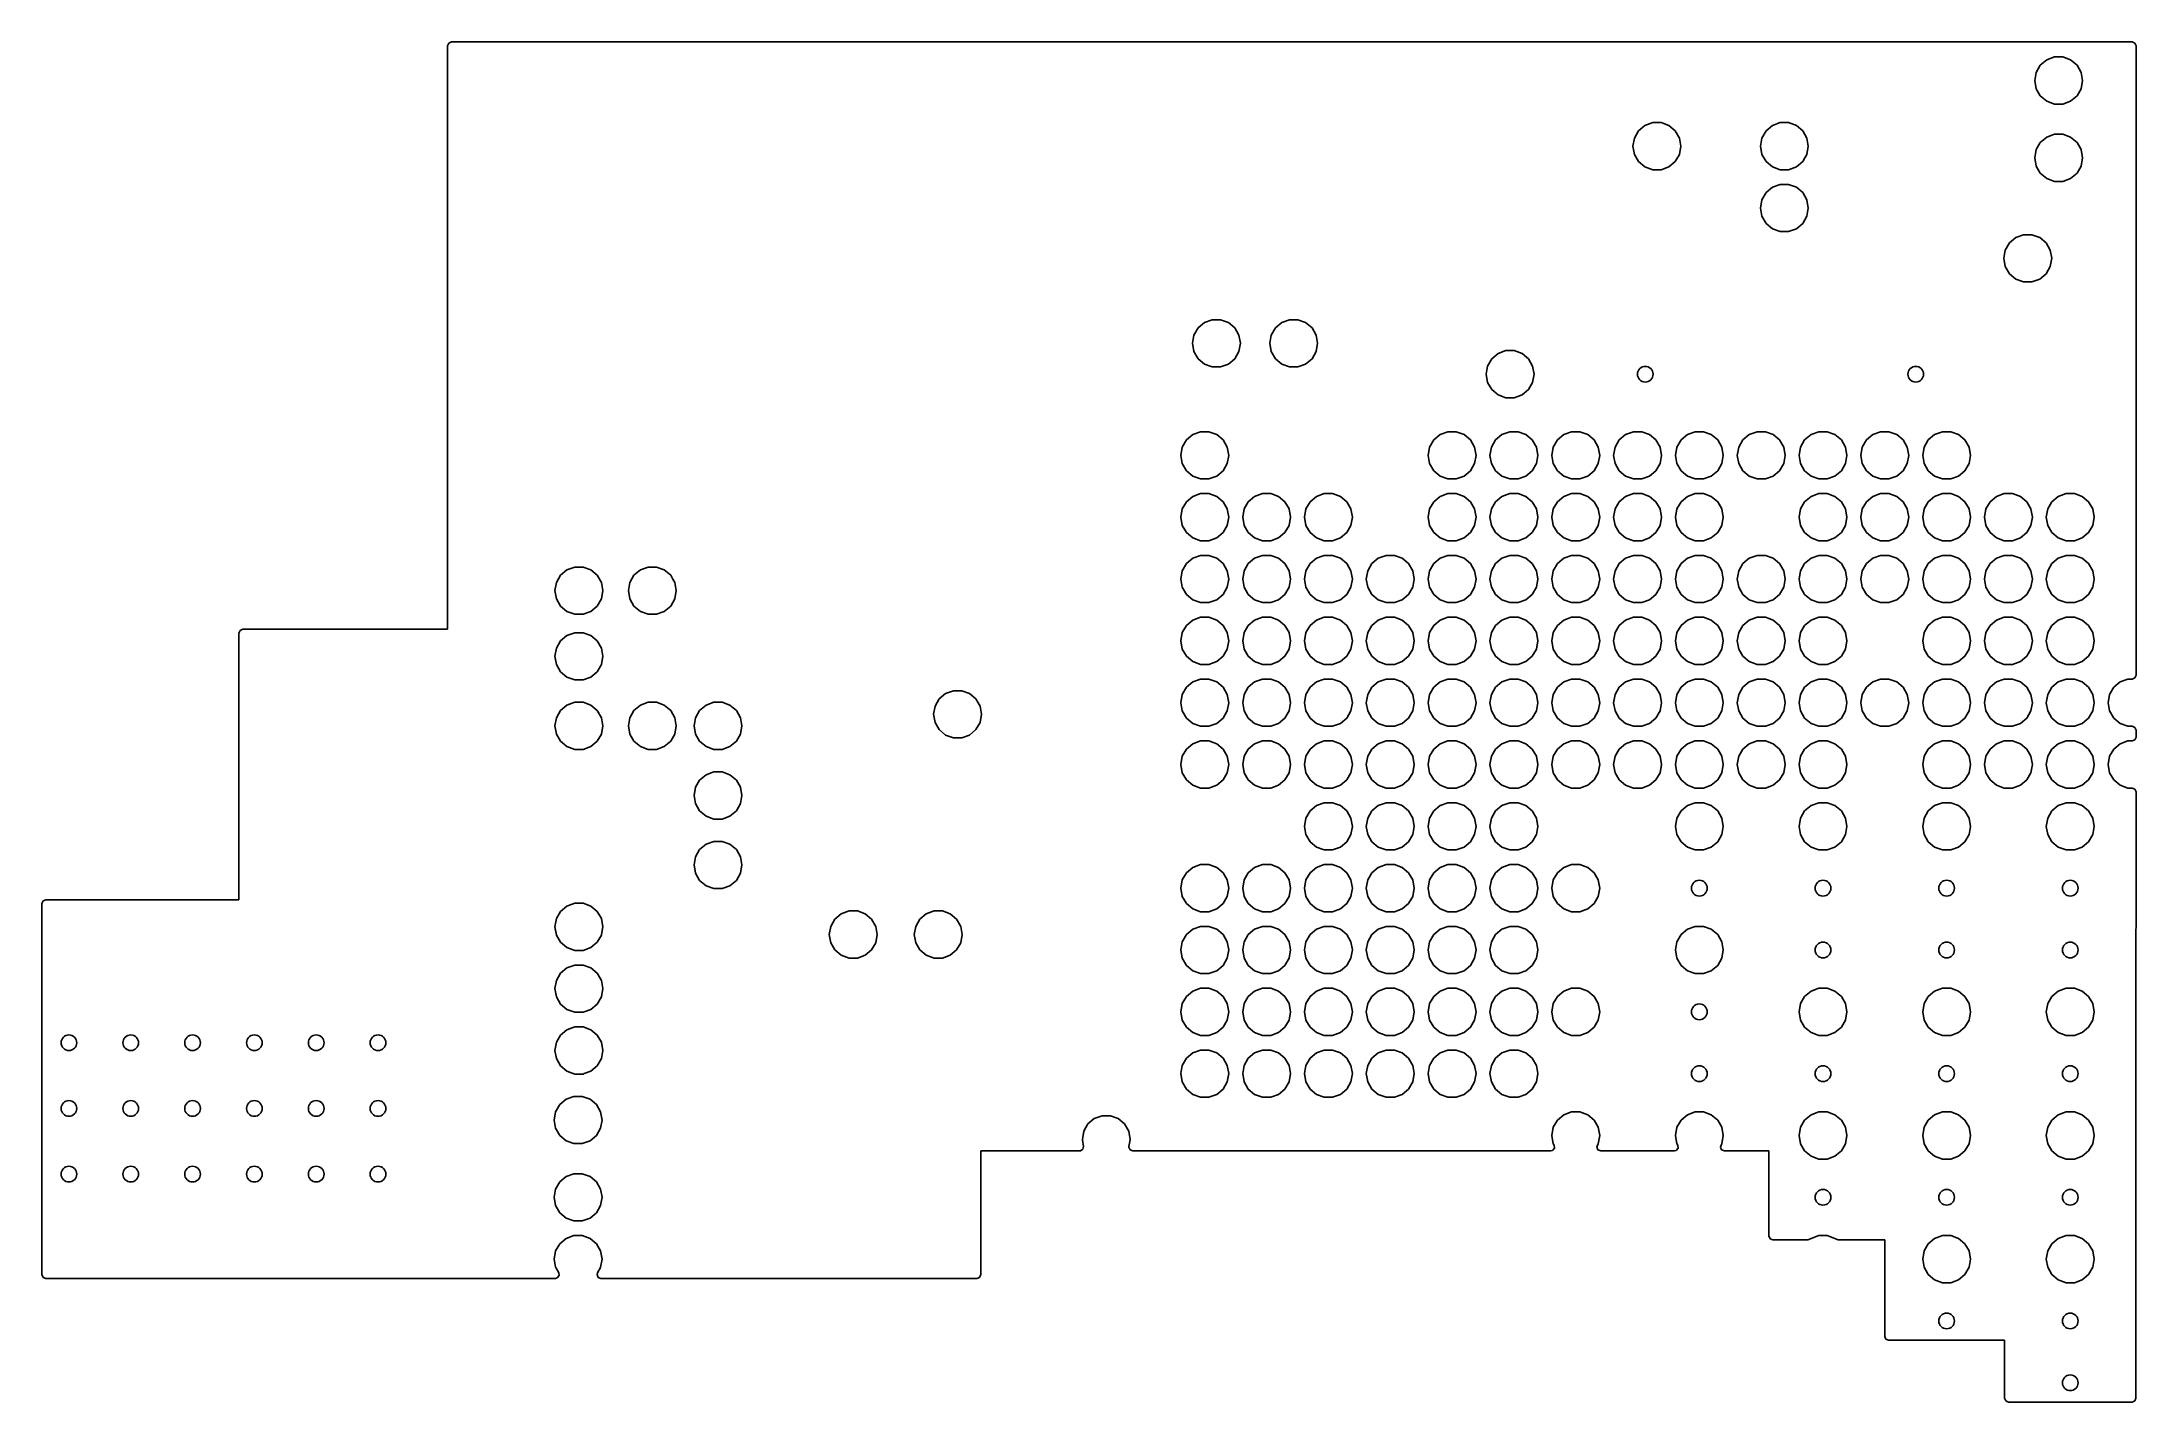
# Model space of a CAD drawing. Extents: x -0.64 to 0.43, y -0.37 to 0.32.
import ezdxf

# ---------------------------------------------------------------- set-up
doc = ezdxf.new("R2010")
doc.units = 0
doc.header["$MEASUREMENT"] = 0

msp = doc.modelspace()

# ---------------------------------------------------------------- linework, layer by layer
for p, q in [((-0.43354, 0.319), (-0.43296, 0.32039)), ((-0.43296, 0.32039), (-0.43157, 0.32096)), ((-0.43157, 0.32096), (-0.39417, 0.32096)), ((-0.39417, 0.32096), (-0.05558, 0.32096)), ((-0.05558, 0.32096), (0.42483, 0.32096)), ((0.42483, 0.32096), (0.42622, 0.32039)), ((0.42622, 0.32039), (0.42679, 0.319)), ((-0.43354, 0.02175), (-0.43354, 0.319)), ((0.38123, 0.31185), (0.37798, 0.30912)), ((0.38521, 0.3133), (0.38123, 0.31185)), ((0.38945, 0.3133), (0.38521, 0.3133)), ((0.39343, 0.31185), (0.38945, 0.3133)), ((0.39668, 0.30912), (0.39343, 0.31185)), ((0.42679, 0.319), (0.42675, -0.00167)), ((0.37586, 0.30545), (0.37513, 0.30128)), ((0.37513, 0.30128), (0.37586, 0.2971)), ((0.37798, 0.30912), (0.37586, 0.30545)), ((0.3988, 0.30545), (0.39668, 0.30912)), ((0.39954, 0.30128), (0.3988, 0.30545)), ((0.3988, 0.2971), (0.39954, 0.30128)), ((0.37586, 0.2971), (0.37798, 0.29343)), ((0.37798, 0.29343), (0.38123, 0.29071)), ((0.38123, 0.29071), (0.38521, 0.28926)), ((0.38521, 0.28926), (0.38945, 0.28926)), ((0.38945, 0.28926), (0.39343, 0.29071)), ((0.39343, 0.29071), (0.39668, 0.29343)), ((0.39668, 0.29343), (0.3988, 0.2971)), ((0.1765, 0.27838), (0.17326, 0.27566)), ((0.18049, 0.27983), (0.1765, 0.27838)), ((0.18473, 0.27983), (0.18049, 0.27983)), ((0.18871, 0.27838), (0.18473, 0.27983)), ((0.19196, 0.27566), (0.18871, 0.27838)), ((0.24146, 0.27838), (0.23822, 0.27566)), ((0.24545, 0.27983), (0.24146, 0.27838)), ((0.24969, 0.27983), (0.24545, 0.27983)), ((0.25367, 0.27838), (0.24969, 0.27983)), ((0.25692, 0.27566), (0.25367, 0.27838)), ((0.17114, 0.27199), (0.1704, 0.26781)), ((0.1704, 0.26781), (0.17114, 0.26364)), ((0.17326, 0.27566), (0.17114, 0.27199)), ((0.19408, 0.27199), (0.19196, 0.27566)), ((0.19481, 0.26781), (0.19408, 0.27199)), ((0.19408, 0.26364), (0.19481, 0.26781)), ((0.2361, 0.27199), (0.23536, 0.26781)), ((0.23536, 0.26781), (0.2361, 0.26364)), ((0.23822, 0.27566), (0.2361, 0.27199)), ((0.25904, 0.27199), (0.25692, 0.27566)), ((0.25977, 0.26781), (0.25904, 0.27199)), ((0.25904, 0.26364), (0.25977, 0.26781)), ((0.37798, 0.26975), (0.37586, 0.26608)), ((0.38123, 0.27248), (0.37798, 0.26975)), ((0.38521, 0.27393), (0.38123, 0.27248)), ((0.38945, 0.27393), (0.38521, 0.27393)), ((0.39343, 0.27248), (0.38945, 0.27393)), ((0.39668, 0.26975), (0.39343, 0.27248)), ((0.3988, 0.26608), (0.39668, 0.26975)), ((0.17114, 0.26364), (0.17326, 0.25997)), ((0.17326, 0.25997), (0.1765, 0.25724)), ((0.1765, 0.25724), (0.18049, 0.25579)), ((0.18473, 0.25579), (0.18871, 0.25724)), ((0.18871, 0.25724), (0.19196, 0.25997)), ((0.19196, 0.25997), (0.19408, 0.26364)), ((0.2361, 0.26364), (0.23822, 0.25997)), ((0.23822, 0.25997), (0.24146, 0.25724)), ((0.24146, 0.25724), (0.24545, 0.25579)), ((0.24969, 0.25579), (0.25367, 0.25724)), ((0.25367, 0.25724), (0.25692, 0.25997)), ((0.25692, 0.25997), (0.25804, 0.26191)), ((0.25804, 0.26191), (0.25904, 0.26364)), ((0.37586, 0.26608), (0.37513, 0.26191)), ((0.37513, 0.26191), (0.37586, 0.25773)), ((0.37586, 0.25773), (0.37798, 0.25406)), ((0.39668, 0.25406), (0.3988, 0.25773)), ((0.39954, 0.26191), (0.3988, 0.26608)), ((0.3988, 0.25773), (0.39954, 0.26191)), ((0.18049, 0.25579), (0.18473, 0.25579)), ((0.24146, 0.24688), (0.23822, 0.24416)), ((0.24545, 0.24833), (0.24146, 0.24688)), ((0.24545, 0.25579), (0.24969, 0.25579)), ((0.24969, 0.24833), (0.24545, 0.24833)), ((0.25367, 0.24688), (0.24969, 0.24833)), ((0.25692, 0.24416), (0.25367, 0.24688)), ((0.37798, 0.25406), (0.38123, 0.25134)), ((0.38123, 0.25134), (0.38521, 0.24989)), ((0.38521, 0.24989), (0.38945, 0.24989)), ((0.38945, 0.24989), (0.39343, 0.25134)), ((0.39343, 0.25134), (0.39668, 0.25406)), ((0.2361, 0.24049), (0.23536, 0.23631)), ((0.23536, 0.23631), (0.2361, 0.23214)), ((0.23822, 0.24416), (0.2361, 0.24049)), ((0.25904, 0.24049), (0.25692, 0.24416)), ((0.25977, 0.23631), (0.25904, 0.24049)), ((0.25904, 0.23214), (0.25977, 0.23631)), ((0.2361, 0.23214), (0.23822, 0.22847)), ((0.23822, 0.22847), (0.24146, 0.22575)), ((0.24146, 0.22575), (0.24545, 0.2243)), ((0.24545, 0.2243), (0.24969, 0.2243)), ((0.24969, 0.2243), (0.25367, 0.22575)), ((0.25367, 0.22575), (0.25692, 0.22847)), ((0.25692, 0.22847), (0.25904, 0.23214)), ((0.36011, 0.2149), (0.35938, 0.21072)), ((0.36223, 0.21857), (0.36011, 0.2149)), ((0.36548, 0.22129), (0.36223, 0.21857)), ((0.36946, 0.22274), (0.36548, 0.22129)), ((0.3737, 0.22274), (0.36946, 0.22274)), ((0.37769, 0.22129), (0.3737, 0.22274)), ((0.38093, 0.21857), (0.37769, 0.22129)), ((0.38305, 0.2149), (0.38093, 0.21857)), ((0.38379, 0.21072), (0.38305, 0.2149)), ((0.35938, 0.21072), (0.36011, 0.20655)), ((0.36011, 0.20655), (0.36223, 0.20288)), ((0.36223, 0.20288), (0.36548, 0.20015)), ((0.37769, 0.20015), (0.38093, 0.20288)), ((0.38093, 0.20288), (0.38305, 0.20655)), ((0.38305, 0.20655), (0.38379, 0.21072)), ((0.36548, 0.20015), (0.36946, 0.1987)), ((0.36946, 0.1987), (0.3737, 0.1987)), ((0.3737, 0.1987), (0.37769, 0.20015)), ((-0.05327, 0.17159), (-0.05401, 0.16742)), ((-0.05115, 0.17526), (-0.05327, 0.17159)), ((-0.04791, 0.17799), (-0.05115, 0.17526)), ((-0.04392, 0.17944), (-0.04791, 0.17799)), ((-0.03968, 0.17944), (-0.04392, 0.17944)), ((-0.0357, 0.17799), (-0.03968, 0.17944)), ((-0.03245, 0.17526), (-0.0357, 0.17799)), ((-0.03033, 0.17159), (-0.03245, 0.17526)), ((-0.0296, 0.16742), (-0.03033, 0.17159)), ((-0.0139, 0.17159), (-0.01464, 0.16742)), ((-0.01178, 0.17526), (-0.0139, 0.17159)), ((-0.00854, 0.17799), (-0.01178, 0.17526)), ((-0.00455, 0.17944), (-0.00854, 0.17799)), ((-0.00031, 0.17944), (-0.00455, 0.17944)), ((0.00367, 0.17799), (-0.00031, 0.17944)), ((0.00692, 0.17526), (0.00367, 0.17799)), ((0.00904, 0.17159), (0.00692, 0.17526)), ((0.00977, 0.16742), (0.00904, 0.17159)), ((-0.05401, 0.16742), (-0.05327, 0.16324)), ((-0.05327, 0.16324), (-0.05115, 0.15957)), ((-0.03245, 0.15957), (-0.03033, 0.16324)), ((-0.03033, 0.16324), (-0.0296, 0.16742)), ((-0.01464, 0.16742), (-0.0139, 0.16324)), ((-0.0139, 0.16324), (-0.01178, 0.15957)), ((0.00692, 0.15957), (0.00904, 0.16324)), ((0.00904, 0.16324), (0.00977, 0.16742)), ((0.1017, 0.16224), (0.09845, 0.15951)), ((0.10568, 0.16369), (0.1017, 0.16224)), ((0.10992, 0.16369), (0.10568, 0.16369)), ((0.11391, 0.16224), (0.10992, 0.16369)), ((0.11715, 0.15951), (0.11391, 0.16224)), ((-0.05115, 0.15957), (-0.04791, 0.15685)), ((-0.04791, 0.15685), (-0.04392, 0.1554)), ((-0.04392, 0.1554), (-0.03968, 0.1554)), ((-0.03968, 0.1554), (-0.0357, 0.15685)), ((-0.0357, 0.15685), (-0.03245, 0.15957)), ((-0.01178, 0.15957), (-0.00854, 0.15685)), ((-0.00854, 0.15685), (-0.00455, 0.1554)), ((-0.00455, 0.1554), (-0.00031, 0.1554)), ((-0.00031, 0.1554), (0.00367, 0.15685)), ((0.00367, 0.15685), (0.00692, 0.15957)), ((0.09633, 0.15584), (0.0956, 0.15167)), ((0.0956, 0.15167), (0.09633, 0.14749)), ((0.09845, 0.15951), (0.09633, 0.15584)), ((0.11927, 0.15584), (0.11715, 0.15951)), ((0.12001, 0.15167), (0.11927, 0.15584)), ((0.11927, 0.14749), (0.12001, 0.15167)), ((0.09633, 0.14749), (0.09845, 0.14382)), ((0.09845, 0.14382), (0.1017, 0.1411)), ((0.1017, 0.1411), (0.10568, 0.13965)), ((0.10568, 0.13965), (0.10992, 0.13965)), ((0.10992, 0.13965), (0.11391, 0.1411)), ((0.11391, 0.1411), (0.11715, 0.14382)), ((0.11715, 0.14382), (0.11927, 0.14749)), ((-0.05706, 0.11818), (-0.05918, 0.11451)), ((-0.05381, 0.1209), (-0.05706, 0.11818)), ((-0.04983, 0.12235), (-0.05381, 0.1209)), ((-0.04559, 0.12235), (-0.04983, 0.12235)), ((-0.04161, 0.1209), (-0.04559, 0.12235)), ((-0.03836, 0.11818), (-0.04161, 0.1209)), ((-0.03624, 0.11451), (-0.03836, 0.11818)), ((0.06893, 0.11818), (0.06681, 0.11451)), ((0.07217, 0.1209), (0.06893, 0.11818)), ((0.07616, 0.12235), (0.07217, 0.1209)), ((0.0804, 0.12235), (0.07616, 0.12235)), ((0.08438, 0.1209), (0.0804, 0.12235)), ((0.08763, 0.11818), (0.08438, 0.1209)), ((0.08974, 0.11451), (0.08763, 0.11818)), ((0.10042, 0.11818), (0.0983, 0.11451)), ((0.10367, 0.1209), (0.10042, 0.11818)), ((0.10765, 0.12235), (0.10367, 0.1209)), ((0.11189, 0.12235), (0.10765, 0.12235)), ((0.11587, 0.1209), (0.11189, 0.12235)), ((0.11912, 0.11818), (0.11587, 0.1209)), ((0.12124, 0.11451), (0.11912, 0.11818)), ((0.13192, 0.11818), (0.1298, 0.11451)), ((0.13517, 0.1209), (0.13192, 0.11818)), ((0.13915, 0.12235), (0.13517, 0.1209)), ((0.14339, 0.12235), (0.13915, 0.12235)), ((0.14737, 0.1209), (0.14339, 0.12235)), ((0.15062, 0.11818), (0.14737, 0.1209)), ((0.15274, 0.11451), (0.15062, 0.11818)), ((0.16341, 0.11818), (0.16129, 0.11451)), ((0.16666, 0.1209), (0.16341, 0.11818)), ((0.17064, 0.12235), (0.16666, 0.1209)), ((0.17488, 0.12235), (0.17064, 0.12235)), ((0.17887, 0.1209), (0.17488, 0.12235)), ((0.18211, 0.11818), (0.17887, 0.1209)), ((0.18423, 0.11451), (0.18211, 0.11818)), ((0.19491, 0.11818), (0.19279, 0.11451)), ((0.19816, 0.1209), (0.19491, 0.11818)), ((0.20214, 0.12235), (0.19816, 0.1209)), ((0.20638, 0.12235), (0.20214, 0.12235)), ((0.21036, 0.1209), (0.20638, 0.12235)), ((0.21361, 0.11818), (0.21036, 0.1209)), ((0.21573, 0.11451), (0.21361, 0.11818)), ((0.22641, 0.11818), (0.22429, 0.11451)), ((0.22965, 0.1209), (0.22641, 0.11818)), ((0.23364, 0.12235), (0.22965, 0.1209)), ((0.23788, 0.12235), (0.23364, 0.12235)), ((0.24186, 0.1209), (0.23788, 0.12235)), ((0.24511, 0.11818), (0.24186, 0.1209)), ((0.24722, 0.11451), (0.24511, 0.11818)), ((0.2579, 0.11818), (0.25578, 0.11451)), ((0.26115, 0.1209), (0.2579, 0.11818)), ((0.26513, 0.12235), (0.26115, 0.1209)), ((0.26937, 0.12235), (0.26513, 0.12235)), ((0.27335, 0.1209), (0.26937, 0.12235)), ((0.2766, 0.11818), (0.27335, 0.1209)), ((0.27872, 0.11451), (0.2766, 0.11818)), ((0.2894, 0.11818), (0.28728, 0.11451)), ((0.29265, 0.1209), (0.2894, 0.11818)), ((0.29663, 0.12235), (0.29265, 0.1209)), ((0.30087, 0.12235), (0.29663, 0.12235)), ((0.30485, 0.1209), (0.30087, 0.12235)), ((0.3081, 0.11818), (0.30485, 0.1209)), ((0.31022, 0.11451), (0.3081, 0.11818)), ((0.32089, 0.11818), (0.31878, 0.11451)), ((0.32414, 0.1209), (0.32089, 0.11818)), ((0.32812, 0.12235), (0.32414, 0.1209)), ((0.33236, 0.12235), (0.32812, 0.12235)), ((0.33635, 0.1209), (0.33236, 0.12235)), ((0.33959, 0.11818), (0.33635, 0.1209)), ((0.34171, 0.11451), (0.33959, 0.11818)), ((-0.05918, 0.11451), (-0.05991, 0.11033)), ((-0.05991, 0.11033), (-0.05918, 0.10616)), ((-0.0355, 0.11033), (-0.03624, 0.11451)), ((-0.03624, 0.10616), (-0.0355, 0.11033)), ((0.06681, 0.11451), (0.06607, 0.11033)), ((0.06607, 0.11033), (0.06681, 0.10616)), ((0.09048, 0.11033), (0.08974, 0.11451)), ((0.08974, 0.10616), (0.09048, 0.11033)), ((0.09048, 0.11033), (0.09048, 0.11033)), ((0.0983, 0.11451), (0.09757, 0.11033)), ((0.09757, 0.11033), (0.0983, 0.10616)), ((0.12198, 0.11033), (0.12124, 0.11451)), ((0.12124, 0.10616), (0.12198, 0.11033)), ((0.1298, 0.11451), (0.12906, 0.11033)), ((0.12906, 0.11033), (0.1298, 0.10616)), ((0.15347, 0.11033), (0.15274, 0.11451)), ((0.15274, 0.10616), (0.15347, 0.11033)), ((0.16129, 0.11451), (0.16056, 0.11033)), ((0.16056, 0.11033), (0.16129, 0.10616)), ((0.18497, 0.11033), (0.18423, 0.11451)), ((0.18423, 0.10616), (0.18497, 0.11033)), ((0.19279, 0.11451), (0.19205, 0.11033)), ((0.19205, 0.11033), (0.19279, 0.10616)), ((0.21646, 0.11033), (0.21573, 0.11451)), ((0.21573, 0.10616), (0.21646, 0.11033)), ((0.22429, 0.11451), (0.22355, 0.11033)), ((0.22355, 0.11033), (0.22429, 0.10616)), ((0.24796, 0.11033), (0.24722, 0.11451)), ((0.24722, 0.10616), (0.24796, 0.11033)), ((0.25578, 0.11451), (0.25505, 0.11033)), ((0.25505, 0.11033), (0.25578, 0.10616)), ((0.27946, 0.11033), (0.27872, 0.11451)), ((0.27872, 0.10616), (0.27946, 0.11033)), ((0.27946, 0.11033), (0.27946, 0.11033)), ((0.28728, 0.11451), (0.28654, 0.11033)), ((0.28654, 0.11033), (0.28728, 0.10616)), ((0.31095, 0.11033), (0.31022, 0.11451)), ((0.31022, 0.10616), (0.31095, 0.11033)), ((0.31878, 0.11451), (0.31804, 0.11033)), ((0.31804, 0.11033), (0.31878, 0.10616)), ((0.34245, 0.11033), (0.34171, 0.11451)), ((0.34171, 0.10616), (0.34245, 0.11033)), ((-0.05918, 0.10616), (-0.05706, 0.10249)), ((-0.05706, 0.10249), (-0.05381, 0.09976)), ((-0.05381, 0.09976), (-0.04983, 0.09831)), ((-0.04983, 0.09831), (-0.04559, 0.09831)), ((-0.04559, 0.09831), (-0.04161, 0.09976)), ((-0.04161, 0.09976), (-0.03836, 0.10249)), ((-0.03836, 0.10249), (-0.03624, 0.10616)), ((0.06681, 0.10616), (0.06893, 0.10249)), ((0.06893, 0.10249), (0.07217, 0.09976)), ((0.07217, 0.09976), (0.07616, 0.09831)), ((0.07616, 0.09831), (0.0804, 0.09831)), ((0.0804, 0.09831), (0.08438, 0.09976)), ((0.08438, 0.09976), (0.08763, 0.10249)), ((0.08763, 0.10249), (0.08974, 0.10616)), ((0.0983, 0.10616), (0.10042, 0.10249)), ((0.10042, 0.10249), (0.10367, 0.09976)), ((0.10367, 0.09976), (0.10765, 0.09831)), ((0.10765, 0.09831), (0.11189, 0.09831)), ((0.11189, 0.09831), (0.11587, 0.09976)), ((0.11587, 0.09976), (0.11912, 0.10249)), ((0.11912, 0.10249), (0.12124, 0.10616)), ((0.1298, 0.10616), (0.13192, 0.10249)), ((0.13192, 0.10249), (0.13517, 0.09976)), ((0.13517, 0.09976), (0.13915, 0.09831)), ((0.13915, 0.09831), (0.14339, 0.09831)), ((0.14339, 0.09831), (0.14737, 0.09976)), ((0.14737, 0.09976), (0.15062, 0.10249)), ((0.15062, 0.10249), (0.15274, 0.10616)), ((0.16129, 0.10616), (0.16341, 0.10249)), ((0.16341, 0.10249), (0.16666, 0.09976)), ((0.16666, 0.09976), (0.17064, 0.09831)), ((0.17064, 0.09831), (0.17488, 0.09831)), ((0.17488, 0.09831), (0.17887, 0.09976)), ((0.17887, 0.09976), (0.18211, 0.10249)), ((0.18211, 0.10249), (0.18423, 0.10616)), ((0.19279, 0.10616), (0.19491, 0.10249)), ((0.19491, 0.10249), (0.19816, 0.09976)), ((0.19816, 0.09976), (0.20214, 0.09831)), ((0.20214, 0.09831), (0.20638, 0.09831)), ((0.20638, 0.09831), (0.21036, 0.09976)), ((0.21036, 0.09976), (0.21361, 0.10249)), ((0.21361, 0.10249), (0.21573, 0.10616)), ((0.22429, 0.10616), (0.22641, 0.10249)), ((0.22641, 0.10249), (0.22965, 0.09976)), ((0.22965, 0.09976), (0.23364, 0.09831)), ((0.23364, 0.09831), (0.23788, 0.09831)), ((0.23788, 0.09831), (0.24186, 0.09976)), ((0.24186, 0.09976), (0.24511, 0.10249)), ((0.24511, 0.10249), (0.24722, 0.10616)), ((0.25578, 0.10616), (0.2579, 0.10249)), ((0.2579, 0.10249), (0.26115, 0.09976)), ((0.26115, 0.09976), (0.26513, 0.09831)), ((0.26513, 0.09831), (0.26937, 0.09831)), ((0.26937, 0.09831), (0.27335, 0.09976)), ((0.27335, 0.09976), (0.2766, 0.10249)), ((0.2766, 0.10249), (0.27872, 0.10616)), ((0.28728, 0.10616), (0.2894, 0.10249)), ((0.2894, 0.10249), (0.29265, 0.09976)), ((0.29265, 0.09976), (0.29663, 0.09831)), ((0.29663, 0.09831), (0.30087, 0.09831)), ((0.30087, 0.09831), (0.30485, 0.09976)), ((0.30485, 0.09976), (0.3081, 0.10249)), ((0.3081, 0.10249), (0.31022, 0.10616)), ((0.31878, 0.10616), (0.32089, 0.10249)), ((0.32089, 0.10249), (0.32414, 0.09976)), ((0.32414, 0.09976), (0.32812, 0.09831)), ((0.32812, 0.09831), (0.33236, 0.09831)), ((0.33236, 0.09831), (0.33635, 0.09976)), ((0.33635, 0.09976), (0.33959, 0.10249)), ((0.33959, 0.10249), (0.34171, 0.10616)), ((-0.05706, 0.08668), (-0.05918, 0.08301)), ((-0.05381, 0.0894), (-0.05706, 0.08668)), ((-0.04983, 0.09085), (-0.05381, 0.0894)), ((-0.04559, 0.09085), (-0.04983, 0.09085)), ((-0.04161, 0.0894), (-0.04559, 0.09085)), ((-0.03836, 0.08668), (-0.04161, 0.0894)), ((-0.03624, 0.08301), (-0.03836, 0.08668)), ((-0.02556, 0.08668), (-0.02768, 0.08301)), ((-0.02232, 0.0894), (-0.02556, 0.08668)), ((-0.01833, 0.09085), (-0.02232, 0.0894)), ((-0.01409, 0.09085), (-0.01833, 0.09085)), ((-0.01011, 0.0894), (-0.01409, 0.09085)), ((-0.00686, 0.08668), (-0.01011, 0.0894)), ((-0.00474, 0.08301), (-0.00686, 0.08668)), ((0.00593, 0.08668), (0.00381, 0.08301)), ((0.00918, 0.0894), (0.00593, 0.08668)), ((0.01316, 0.09085), (0.00918, 0.0894)), ((0.0174, 0.09085), (0.01316, 0.09085)), ((0.02139, 0.0894), (0.0174, 0.09085)), ((0.02463, 0.08668), (0.02139, 0.0894)), ((0.02675, 0.08301), (0.02463, 0.08668)), ((0.06893, 0.08668), (0.06681, 0.08301)), ((0.07217, 0.0894), (0.06893, 0.08668)), ((0.07616, 0.09085), (0.07217, 0.0894)), ((0.0804, 0.09085), (0.07616, 0.09085)), ((0.08438, 0.0894), (0.0804, 0.09085)), ((0.08763, 0.08668), (0.08438, 0.0894)), ((0.08974, 0.08301), (0.08763, 0.08668)), ((0.10042, 0.08668), (0.0983, 0.08301)), ((0.10367, 0.0894), (0.10042, 0.08668)), ((0.10765, 0.09085), (0.10367, 0.0894)), ((0.11189, 0.09085), (0.10765, 0.09085)), ((0.11587, 0.0894), (0.11189, 0.09085)), ((0.11912, 0.08668), (0.11587, 0.0894)), ((0.12124, 0.08301), (0.11912, 0.08668)), ((0.13192, 0.08668), (0.1298, 0.08301)), ((0.13517, 0.0894), (0.13192, 0.08668)), ((0.13915, 0.09085), (0.13517, 0.0894)), ((0.14339, 0.09085), (0.13915, 0.09085)), ((0.14737, 0.0894), (0.14339, 0.09085)), ((0.15062, 0.08668), (0.14737, 0.0894)), ((0.15274, 0.08301), (0.15062, 0.08668)), ((0.16341, 0.08668), (0.16129, 0.08301)), ((0.16666, 0.0894), (0.16341, 0.08668)), ((0.17064, 0.09085), (0.16666, 0.0894)), ((0.17488, 0.09085), (0.17064, 0.09085)), ((0.17887, 0.0894), (0.17488, 0.09085)), ((0.18211, 0.08668), (0.17887, 0.0894)), ((0.18423, 0.08301), (0.18211, 0.08668)), ((0.19491, 0.08668), (0.19279, 0.08301)), ((0.19816, 0.0894), (0.19491, 0.08668)), ((0.20214, 0.09085), (0.19816, 0.0894)), ((0.20638, 0.09085), (0.20214, 0.09085)), ((0.21036, 0.0894), (0.20638, 0.09085)), ((0.21361, 0.08668), (0.21036, 0.0894)), ((0.21573, 0.08301), (0.21361, 0.08668)), ((0.2579, 0.08668), (0.25578, 0.08301)), ((0.26115, 0.0894), (0.2579, 0.08668)), ((0.26513, 0.09085), (0.26115, 0.0894)), ((0.26937, 0.09085), (0.26513, 0.09085)), ((0.27335, 0.0894), (0.26937, 0.09085)), ((0.2766, 0.08668), (0.27335, 0.0894)), ((0.27872, 0.08301), (0.2766, 0.08668)), ((0.2894, 0.08668), (0.28728, 0.08301)), ((0.29265, 0.0894), (0.2894, 0.08668)), ((0.29663, 0.09085), (0.29265, 0.0894)), ((0.30087, 0.09085), (0.29663, 0.09085)), ((0.30485, 0.0894), (0.30087, 0.09085)), ((0.3081, 0.08668), (0.30485, 0.0894)), ((0.31022, 0.08301), (0.3081, 0.08668)), ((0.32089, 0.08668), (0.31878, 0.08301)), ((0.32414, 0.0894), (0.32089, 0.08668)), ((0.32812, 0.09085), (0.32414, 0.0894)), ((0.33236, 0.09085), (0.32812, 0.09085)), ((0.33635, 0.0894), (0.33236, 0.09085)), ((0.33959, 0.08668), (0.33635, 0.0894)), ((0.34171, 0.08301), (0.33959, 0.08668)), ((0.35239, 0.08668), (0.35027, 0.08301)), ((0.35564, 0.0894), (0.35239, 0.08668)), ((0.35962, 0.09085), (0.35564, 0.0894)), ((0.36386, 0.09085), (0.35962, 0.09085)), ((0.36784, 0.0894), (0.36386, 0.09085)), ((0.37109, 0.08668), (0.36784, 0.0894)), ((0.37321, 0.08301), (0.37109, 0.08668)), ((0.38389, 0.08668), (0.38177, 0.08301)), ((0.38713, 0.0894), (0.38389, 0.08668)), ((0.39112, 0.09085), (0.38713, 0.0894)), ((0.39536, 0.09085), (0.39112, 0.09085)), ((0.39934, 0.0894), (0.39536, 0.09085)), ((0.40259, 0.08668), (0.39934, 0.0894)), ((0.40471, 0.08301), (0.40259, 0.08668)), ((-0.05918, 0.08301), (-0.05991, 0.07883)), ((-0.05991, 0.07883), (-0.05918, 0.07466)), ((-0.0355, 0.07883), (-0.03624, 0.08301)), ((-0.03624, 0.07466), (-0.0355, 0.07883)), ((-0.02768, 0.08301), (-0.02842, 0.07883)), ((-0.02842, 0.07883), (-0.02768, 0.07466)), ((-0.00401, 0.07883), (-0.00474, 0.08301)), ((-0.00474, 0.07466), (-0.00401, 0.07883)), ((0.00381, 0.08301), (0.00308, 0.07883)), ((0.00308, 0.07883), (0.00381, 0.07466)), ((0.02749, 0.07883), (0.02675, 0.08301)), ((0.02675, 0.07466), (0.02749, 0.07883)), ((0.06681, 0.08301), (0.06607, 0.07883)), ((0.06607, 0.07883), (0.06681, 0.07466)), ((0.09048, 0.07883), (0.08974, 0.08301)), ((0.08974, 0.07466), (0.09048, 0.07883)), ((0.09048, 0.07883), (0.09048, 0.07883)), ((0.0983, 0.08301), (0.09757, 0.07883)), ((0.09757, 0.07883), (0.0983, 0.07466)), ((0.12198, 0.07883), (0.12124, 0.08301)), ((0.12124, 0.07466), (0.12198, 0.07883)), ((0.1298, 0.08301), (0.12906, 0.07883)), ((0.12906, 0.07883), (0.1298, 0.07466)), ((0.15347, 0.07883), (0.15274, 0.08301)), ((0.15274, 0.07466), (0.15347, 0.07883)), ((0.16129, 0.08301), (0.16056, 0.07883)), ((0.16056, 0.07883), (0.16129, 0.07466)), ((0.18497, 0.07883), (0.18423, 0.08301)), ((0.18423, 0.07466), (0.18497, 0.07883)), ((0.19279, 0.08301), (0.19205, 0.07883)), ((0.19205, 0.07883), (0.19279, 0.07466)), ((0.21646, 0.07883), (0.21573, 0.08301)), ((0.21573, 0.07466), (0.21646, 0.07883)), ((0.21646, 0.07883), (0.21646, 0.07883)), ((0.25578, 0.08301), (0.25505, 0.07883)), ((0.25505, 0.07883), (0.25578, 0.07466)), ((0.27946, 0.07883), (0.27872, 0.08301)), ((0.27872, 0.07466), (0.27946, 0.07883)), ((0.27946, 0.07883), (0.27946, 0.07883)), ((0.28728, 0.08301), (0.28654, 0.07883)), ((0.28654, 0.07883), (0.28728, 0.07466)), ((0.31095, 0.07883), (0.31022, 0.08301)), ((0.31022, 0.07466), (0.31095, 0.07883)), ((0.31095, 0.07883), (0.31095, 0.07883)), ((0.31878, 0.08301), (0.31804, 0.07883)), ((0.31804, 0.07883), (0.31878, 0.07466)), ((0.34245, 0.07883), (0.34171, 0.08301)), ((0.34171, 0.07466), (0.34245, 0.07883)), ((0.35027, 0.08301), (0.34954, 0.07883)), ((0.34954, 0.07883), (0.35027, 0.07466)), ((0.37395, 0.07883), (0.37321, 0.08301)), ((0.37321, 0.07466), (0.37395, 0.07883)), ((0.38177, 0.08301), (0.38103, 0.07883)), ((0.38103, 0.07883), (0.38177, 0.07466)), ((0.40544, 0.07883), (0.40471, 0.08301)), ((0.40471, 0.07466), (0.40544, 0.07883)), ((-0.05918, 0.07466), (-0.05706, 0.07099)), ((-0.05706, 0.07099), (-0.05381, 0.06826)), ((-0.05381, 0.06826), (-0.04983, 0.06681)), ((-0.04983, 0.06681), (-0.04559, 0.06681)), ((-0.04559, 0.06681), (-0.04161, 0.06826)), ((-0.04161, 0.06826), (-0.03836, 0.07099)), ((-0.03836, 0.07099), (-0.03624, 0.07466)), ((-0.02768, 0.07466), (-0.02556, 0.07099)), ((-0.02556, 0.07099), (-0.02232, 0.06826)), ((-0.02232, 0.06826), (-0.01833, 0.06681)), ((-0.01833, 0.06681), (-0.01409, 0.06681)), ((-0.01409, 0.06681), (-0.01011, 0.06826)), ((-0.01011, 0.06826), (-0.00686, 0.07099)), ((-0.00686, 0.07099), (-0.00474, 0.07466)), ((0.00381, 0.07466), (0.00593, 0.07099)), ((0.00593, 0.07099), (0.00918, 0.06826)), ((0.00918, 0.06826), (0.01316, 0.06681)), ((0.01316, 0.06681), (0.0174, 0.06681)), ((0.0174, 0.06681), (0.02139, 0.06826)), ((0.02139, 0.06826), (0.02463, 0.07099)), ((0.02463, 0.07099), (0.02675, 0.07466)), ((0.06681, 0.07466), (0.06893, 0.07099)), ((0.06893, 0.07099), (0.07217, 0.06826)), ((0.07217, 0.06826), (0.07616, 0.06681)), ((0.07616, 0.06681), (0.0804, 0.06681)), ((0.0804, 0.06681), (0.08438, 0.06826)), ((0.08438, 0.06826), (0.08763, 0.07099)), ((0.08763, 0.07099), (0.08974, 0.07466)), ((0.0983, 0.07466), (0.10042, 0.07099)), ((0.10042, 0.07099), (0.10367, 0.06826)), ((0.10367, 0.06826), (0.10765, 0.06681)), ((0.10765, 0.06681), (0.11189, 0.06681)), ((0.11189, 0.06681), (0.11587, 0.06826)), ((0.11587, 0.06826), (0.11912, 0.07099)), ((0.11912, 0.07099), (0.12124, 0.07466)), ((0.1298, 0.07466), (0.13192, 0.07099)), ((0.13192, 0.07099), (0.13517, 0.06826)), ((0.13517, 0.06826), (0.13915, 0.06681)), ((0.13915, 0.06681), (0.14339, 0.06681)), ((0.14339, 0.06681), (0.14737, 0.06826)), ((0.14737, 0.06826), (0.15062, 0.07099)), ((0.15062, 0.07099), (0.15274, 0.07466)), ((0.16129, 0.07466), (0.16341, 0.07099)), ((0.16341, 0.07099), (0.16666, 0.06826)), ((0.16666, 0.06826), (0.17064, 0.06681)), ((0.17064, 0.06681), (0.17488, 0.06681)), ((0.17488, 0.06681), (0.17887, 0.06826)), ((0.17887, 0.06826), (0.18211, 0.07099)), ((0.18211, 0.07099), (0.18423, 0.07466)), ((0.19279, 0.07466), (0.19491, 0.07099)), ((0.19491, 0.07099), (0.19816, 0.06826)), ((0.19816, 0.06826), (0.20214, 0.06681)), ((0.20214, 0.06681), (0.20638, 0.06681)), ((0.20638, 0.06681), (0.21036, 0.06826)), ((0.21036, 0.06826), (0.21361, 0.07099)), ((0.21361, 0.07099), (0.21573, 0.07466)), ((0.25578, 0.07466), (0.2579, 0.07099)), ((0.2579, 0.07099), (0.26115, 0.06826)), ((0.26115, 0.06826), (0.26513, 0.06681)), ((0.26513, 0.06681), (0.26937, 0.06681)), ((0.26937, 0.06681), (0.27335, 0.06826)), ((0.27335, 0.06826), (0.2766, 0.07099)), ((0.2766, 0.07099), (0.27872, 0.07466)), ((0.28728, 0.07466), (0.2894, 0.07099)), ((0.2894, 0.07099), (0.29265, 0.06826)), ((0.29265, 0.06826), (0.29663, 0.06681)), ((0.29663, 0.06681), (0.30087, 0.06681)), ((0.30087, 0.06681), (0.30485, 0.06826)), ((0.30485, 0.06826), (0.3081, 0.07099)), ((0.3081, 0.07099), (0.31022, 0.07466)), ((0.31878, 0.07466), (0.32089, 0.07099)), ((0.32089, 0.07099), (0.32414, 0.06826)), ((0.32414, 0.06826), (0.32812, 0.06681)), ((0.32812, 0.06681), (0.33236, 0.06681)), ((0.33236, 0.06681), (0.33635, 0.06826)), ((0.33635, 0.06826), (0.33959, 0.07099)), ((0.33959, 0.07099), (0.34171, 0.07466)), ((0.35027, 0.07466), (0.35239, 0.07099)), ((0.35239, 0.07099), (0.35564, 0.06826)), ((0.35564, 0.06826), (0.35962, 0.06681)), ((0.35962, 0.06681), (0.36386, 0.06681)), ((0.36386, 0.06681), (0.36784, 0.06826)), ((0.36784, 0.06826), (0.37109, 0.07099)), ((0.37109, 0.07099), (0.37321, 0.07466)), ((0.38177, 0.07466), (0.38389, 0.07099)), ((0.38389, 0.07099), (0.38713, 0.06826)), ((0.38713, 0.06826), (0.39112, 0.06681)), ((0.39112, 0.06681), (0.39536, 0.06681)), ((0.39536, 0.06681), (0.39934, 0.06826)), ((0.39934, 0.06826), (0.40259, 0.07099)), ((0.40259, 0.07099), (0.40471, 0.07466)), ((-0.36873, 0.05345), (-0.37271, 0.052)), ((-0.36449, 0.05345), (-0.36873, 0.05345)), ((-0.3605, 0.052), (-0.36449, 0.05345)), ((-0.33132, 0.05345), (-0.33531, 0.052)), ((-0.32709, 0.05345), (-0.33132, 0.05345)), ((-0.3231, 0.052), (-0.32709, 0.05345)), ((-0.05706, 0.05518), (-0.05918, 0.05151)), ((-0.05381, 0.05791), (-0.05706, 0.05518)), ((-0.04983, 0.05936), (-0.05381, 0.05791)), ((-0.04559, 0.05936), (-0.04983, 0.05936)), ((-0.04161, 0.05791), (-0.04559, 0.05936)), ((-0.03836, 0.05518), (-0.04161, 0.05791)), ((-0.03624, 0.05151), (-0.03836, 0.05518)), ((-0.02556, 0.05518), (-0.02768, 0.05151)), ((-0.02232, 0.05791), (-0.02556, 0.05518)), ((-0.01833, 0.05936), (-0.02232, 0.05791)), ((-0.01409, 0.05936), (-0.01833, 0.05936)), ((-0.01011, 0.05791), (-0.01409, 0.05936)), ((-0.00686, 0.05518), (-0.01011, 0.05791)), ((-0.00474, 0.05151), (-0.00686, 0.05518)), ((0.00593, 0.05518), (0.00381, 0.05151)), ((0.00918, 0.05791), (0.00593, 0.05518)), ((0.01316, 0.05936), (0.00918, 0.05791)), ((0.0174, 0.05936), (0.01316, 0.05936)), ((0.02139, 0.05791), (0.0174, 0.05936)), ((0.02463, 0.05518), (0.02139, 0.05791)), ((0.02675, 0.05151), (0.02463, 0.05518)), ((0.03743, 0.05518), (0.03531, 0.05151)), ((0.04068, 0.05791), (0.03743, 0.05518)), ((0.04466, 0.05936), (0.04068, 0.05791)), ((0.0489, 0.05936), (0.04466, 0.05936)), ((0.05288, 0.05791), (0.0489, 0.05936)), ((0.05613, 0.05518), (0.05288, 0.05791)), ((0.05825, 0.05151), (0.05613, 0.05518)), ((0.06893, 0.05518), (0.06681, 0.05151)), ((0.07217, 0.05791), (0.06893, 0.05518)), ((0.07616, 0.05936), (0.07217, 0.05791)), ((0.0804, 0.05936), (0.07616, 0.05936)), ((0.08438, 0.05791), (0.0804, 0.05936)), ((0.08763, 0.05518), (0.08438, 0.05791)), ((0.08974, 0.05151), (0.08763, 0.05518)), ((0.10042, 0.05518), (0.0983, 0.05151)), ((0.10367, 0.05791), (0.10042, 0.05518)), ((0.10765, 0.05936), (0.10367, 0.05791)), ((0.11189, 0.05936), (0.10765, 0.05936)), ((0.11587, 0.05791), (0.11189, 0.05936)), ((0.11912, 0.05518), (0.11587, 0.05791)), ((0.12124, 0.05151), (0.11912, 0.05518)), ((0.13192, 0.05518), (0.1298, 0.05151)), ((0.13517, 0.05791), (0.13192, 0.05518)), ((0.13915, 0.05936), (0.13517, 0.05791)), ((0.14339, 0.05936), (0.13915, 0.05936)), ((0.14737, 0.05791), (0.14339, 0.05936)), ((0.15062, 0.05518), (0.14737, 0.05791)), ((0.15274, 0.05151), (0.15062, 0.05518)), ((0.16341, 0.05518), (0.16129, 0.05151)), ((0.16666, 0.05791), (0.16341, 0.05518)), ((0.17064, 0.05936), (0.16666, 0.05791)), ((0.17488, 0.05936), (0.17064, 0.05936)), ((0.17887, 0.05791), (0.17488, 0.05936)), ((0.18211, 0.05518), (0.17887, 0.05791)), ((0.18423, 0.05151), (0.18211, 0.05518)), ((0.19491, 0.05518), (0.19279, 0.05151)), ((0.19816, 0.05791), (0.19491, 0.05518)), ((0.20214, 0.05936), (0.19816, 0.05791)), ((0.20638, 0.05936), (0.20214, 0.05936)), ((0.21036, 0.05791), (0.20638, 0.05936)), ((0.21361, 0.05518), (0.21036, 0.05791)), ((0.21573, 0.05151), (0.21361, 0.05518)), ((0.22641, 0.05518), (0.22429, 0.05151)), ((0.22965, 0.05791), (0.22641, 0.05518)), ((0.23364, 0.05936), (0.22965, 0.05791)), ((0.23788, 0.05936), (0.23364, 0.05936)), ((0.24186, 0.05791), (0.23788, 0.05936)), ((0.24511, 0.05518), (0.24186, 0.05791)), ((0.24722, 0.05151), (0.24511, 0.05518)), ((0.2579, 0.05518), (0.25578, 0.05151)), ((0.26115, 0.05791), (0.2579, 0.05518)), ((0.26513, 0.05936), (0.26115, 0.05791)), ((0.26937, 0.05936), (0.26513, 0.05936)), ((0.27335, 0.05791), (0.26937, 0.05936)), ((0.2766, 0.05518), (0.27335, 0.05791)), ((0.27872, 0.05151), (0.2766, 0.05518)), ((0.2894, 0.05518), (0.28728, 0.05151)), ((0.29265, 0.05791), (0.2894, 0.05518)), ((0.29663, 0.05936), (0.29265, 0.05791)), ((0.30087, 0.05936), (0.29663, 0.05936)), ((0.30485, 0.05791), (0.30087, 0.05936)), ((0.3081, 0.05518), (0.30485, 0.05791)), ((0.31022, 0.05151), (0.3081, 0.05518)), ((0.32089, 0.05518), (0.31878, 0.05151)), ((0.32414, 0.05791), (0.32089, 0.05518)), ((0.32812, 0.05936), (0.32414, 0.05791)), ((0.33236, 0.05936), (0.32812, 0.05936)), ((0.33635, 0.05791), (0.33236, 0.05936)), ((0.33959, 0.05518), (0.33635, 0.05791)), ((0.34171, 0.05151), (0.33959, 0.05518)), ((0.35239, 0.05518), (0.35027, 0.05151)), ((0.35564, 0.05791), (0.35239, 0.05518)), ((0.35962, 0.05936), (0.35564, 0.05791)), ((0.36386, 0.05936), (0.35962, 0.05936)), ((0.36784, 0.05791), (0.36386, 0.05936)), ((0.37109, 0.05518), (0.36784, 0.05791)), ((0.37321, 0.05151), (0.37109, 0.05518)), ((0.38389, 0.05518), (0.38177, 0.05151)), ((0.38713, 0.05791), (0.38389, 0.05518)), ((0.39112, 0.05936), (0.38713, 0.05791)), ((0.39536, 0.05936), (0.39112, 0.05936)), ((0.39934, 0.05791), (0.39536, 0.05936)), ((0.40259, 0.05518), (0.39934, 0.05791)), ((0.40471, 0.05151), (0.40259, 0.05518)), ((-0.37808, 0.04561), (-0.37881, 0.04143)), ((-0.37596, 0.04928), (-0.37808, 0.04561)), ((-0.37271, 0.052), (-0.37596, 0.04928)), ((-0.35726, 0.04928), (-0.3605, 0.052)), ((-0.35514, 0.04561), (-0.35726, 0.04928)), ((-0.3544, 0.04143), (-0.35514, 0.04561)), ((-0.34067, 0.04561), (-0.34141, 0.04143)), ((-0.33855, 0.04928), (-0.34067, 0.04561)), ((-0.33531, 0.052), (-0.33855, 0.04928)), ((-0.31986, 0.04928), (-0.3231, 0.052)), ((-0.31874, 0.04734), (-0.31986, 0.04928)), ((-0.31774, 0.04561), (-0.31874, 0.04734)), ((-0.317, 0.04143), (-0.31774, 0.04561)), ((-0.05918, 0.05151), (-0.05991, 0.04734)), ((-0.05991, 0.04734), (-0.05918, 0.04316)), ((-0.05918, 0.04316), (-0.05706, 0.03949)), ((-0.03836, 0.03949), (-0.03624, 0.04316)), ((-0.0355, 0.04734), (-0.03624, 0.05151)), ((-0.03624, 0.04316), (-0.0355, 0.04734)), ((-0.02768, 0.05151), (-0.02842, 0.04734)), ((-0.02842, 0.04734), (-0.02768, 0.04316)), ((-0.02768, 0.04316), (-0.02556, 0.03949)), ((-0.00686, 0.03949), (-0.00474, 0.04316)), ((-0.00401, 0.04734), (-0.00474, 0.05151)), ((-0.00474, 0.04316), (-0.00401, 0.04734)), ((0.00381, 0.05151), (0.00308, 0.04734)), ((0.00308, 0.04734), (0.00381, 0.04316)), ((0.00381, 0.04316), (0.00593, 0.03949)), ((0.02463, 0.03949), (0.02675, 0.04316)), ((0.02749, 0.04734), (0.02675, 0.05151)), ((0.02675, 0.04316), (0.02749, 0.04734)), ((0.03531, 0.05151), (0.03457, 0.04734)), ((0.03457, 0.04734), (0.03531, 0.04316)), ((0.03531, 0.04316), (0.03743, 0.03949)), ((0.05613, 0.03949), (0.05825, 0.04316)), ((0.05898, 0.04734), (0.05825, 0.05151)), ((0.05825, 0.04316), (0.05898, 0.04734)), ((0.06681, 0.05151), (0.06607, 0.04734)), ((0.06607, 0.04734), (0.06681, 0.04316)), ((0.06681, 0.04316), (0.06893, 0.03949)), ((0.08763, 0.03949), (0.08974, 0.04316)), ((0.09048, 0.04734), (0.08974, 0.05151)), ((0.08974, 0.04316), (0.09048, 0.04734)), ((0.09048, 0.04734), (0.09048, 0.04734)), ((0.0983, 0.05151), (0.09757, 0.04734)), ((0.09757, 0.04734), (0.0983, 0.04316)), ((0.0983, 0.04316), (0.10042, 0.03949)), ((0.11912, 0.03949), (0.12124, 0.04316)), ((0.12198, 0.04734), (0.12124, 0.05151)), ((0.12124, 0.04316), (0.12198, 0.04734)), ((0.1298, 0.05151), (0.12906, 0.04734)), ((0.12906, 0.04734), (0.1298, 0.04316)), ((0.1298, 0.04316), (0.13192, 0.03949)), ((0.15062, 0.03949), (0.15274, 0.04316)), ((0.15347, 0.04734), (0.15274, 0.05151)), ((0.15274, 0.04316), (0.15347, 0.04734)), ((0.15347, 0.04734), (0.15347, 0.04734)), ((0.16129, 0.05151), (0.16056, 0.04734)), ((0.16056, 0.04734), (0.16129, 0.04316)), ((0.16129, 0.04316), (0.16341, 0.03949)), ((0.18211, 0.03949), (0.18423, 0.04316)), ((0.18497, 0.04734), (0.18423, 0.05151)), ((0.18423, 0.04316), (0.18497, 0.04734)), ((0.18497, 0.04734), (0.18497, 0.04734)), ((0.19279, 0.05151), (0.19205, 0.04734)), ((0.19205, 0.04734), (0.19279, 0.04316)), ((0.19279, 0.04316), (0.19491, 0.03949)), ((0.21361, 0.03949), (0.21573, 0.04316)), ((0.21646, 0.04734), (0.21573, 0.05151)), ((0.21573, 0.04316), (0.21646, 0.04734)), ((0.22429, 0.05151), (0.22355, 0.04734)), ((0.22355, 0.04734), (0.22429, 0.04316)), ((0.22429, 0.04316), (0.22641, 0.03949)), ((0.24511, 0.03949), (0.24722, 0.04316)), ((0.24796, 0.04734), (0.24722, 0.05151)), ((0.24722, 0.04316), (0.24796, 0.04734)), ((0.24796, 0.04734), (0.24796, 0.04734)), ((0.25578, 0.05151), (0.25505, 0.04734)), ((0.25505, 0.04734), (0.25578, 0.04316)), ((0.25578, 0.04316), (0.2579, 0.03949)), ((0.2766, 0.03949), (0.27872, 0.04316)), ((0.27946, 0.04734), (0.27872, 0.05151)), ((0.27872, 0.04316), (0.27946, 0.04734)), ((0.28728, 0.05151), (0.28654, 0.04734)), ((0.28654, 0.04734), (0.28728, 0.04316)), ((0.28728, 0.04316), (0.2894, 0.03949)), ((0.3081, 0.03949), (0.31022, 0.04316)), ((0.31095, 0.04734), (0.31022, 0.05151)), ((0.31022, 0.04316), (0.31095, 0.04734)), ((0.31878, 0.05151), (0.31804, 0.04734)), ((0.31804, 0.04734), (0.31878, 0.04316)), ((0.31878, 0.04316), (0.32089, 0.03949)), ((0.33959, 0.03949), (0.34171, 0.04316)), ((0.34245, 0.04734), (0.34171, 0.05151)), ((0.34171, 0.04316), (0.34245, 0.04734)), ((0.35027, 0.05151), (0.34954, 0.04734)), ((0.34954, 0.04734), (0.35027, 0.04316)), ((0.35027, 0.04316), (0.35239, 0.03949)), ((0.37109, 0.03949), (0.37321, 0.04316)), ((0.37395, 0.04734), (0.37321, 0.05151)), ((0.37321, 0.04316), (0.37395, 0.04734)), ((0.38177, 0.05151), (0.38103, 0.04734)), ((0.38103, 0.04734), (0.38177, 0.04316)), ((0.38177, 0.04316), (0.38389, 0.03949)), ((0.40259, 0.03949), (0.40471, 0.04316)), ((0.40544, 0.04734), (0.40471, 0.05151)), ((0.40471, 0.04316), (0.40544, 0.04734)), ((-0.37881, 0.04143), (-0.37808, 0.03726)), ((-0.37808, 0.03726), (-0.37596, 0.03359)), ((-0.37596, 0.03359), (-0.37271, 0.03086)), ((-0.3605, 0.03086), (-0.35726, 0.03359)), ((-0.35726, 0.03359), (-0.35514, 0.03726)), ((-0.35514, 0.03726), (-0.3544, 0.04143)), ((-0.34141, 0.04143), (-0.34067, 0.03726)), ((-0.34067, 0.03726), (-0.33855, 0.03359)), ((-0.33855, 0.03359), (-0.33531, 0.03086)), ((-0.3231, 0.03086), (-0.31986, 0.03359)), ((-0.31986, 0.03359), (-0.31774, 0.03726)), ((-0.31774, 0.03726), (-0.317, 0.04143)), ((-0.05706, 0.03949), (-0.05381, 0.03677)), ((-0.05381, 0.03677), (-0.04983, 0.03532)), ((-0.04983, 0.03532), (-0.04559, 0.03532)), ((-0.04559, 0.03532), (-0.04161, 0.03677)), ((-0.04161, 0.03677), (-0.03836, 0.03949)), ((-0.02556, 0.03949), (-0.02232, 0.03677)), ((-0.02232, 0.03677), (-0.01833, 0.03532)), ((-0.01833, 0.03532), (-0.01409, 0.03532)), ((-0.01409, 0.03532), (-0.01011, 0.03677)), ((-0.01011, 0.03677), (-0.00686, 0.03949)), ((0.00593, 0.03949), (0.00918, 0.03677)), ((0.00918, 0.03677), (0.01316, 0.03532)), ((0.01316, 0.03532), (0.0174, 0.03532)), ((0.0174, 0.03532), (0.02139, 0.03677)), ((0.02139, 0.03677), (0.02463, 0.03949)), ((0.03743, 0.03949), (0.04068, 0.03677)), ((0.04068, 0.03677), (0.04466, 0.03532)), ((0.04466, 0.03532), (0.0489, 0.03532)), ((0.0489, 0.03532), (0.05288, 0.03677)), ((0.05288, 0.03677), (0.05613, 0.03949)), ((0.06893, 0.03949), (0.07217, 0.03677)), ((0.07217, 0.03677), (0.07616, 0.03532)), ((0.07616, 0.03532), (0.0804, 0.03532)), ((0.0804, 0.03532), (0.08438, 0.03677)), ((0.08438, 0.03677), (0.08763, 0.03949)), ((0.10042, 0.03949), (0.10367, 0.03677)), ((0.10367, 0.03677), (0.10765, 0.03532)), ((0.10765, 0.03532), (0.11189, 0.03532)), ((0.11189, 0.03532), (0.11587, 0.03677)), ((0.11587, 0.03677), (0.11912, 0.03949)), ((0.13192, 0.03949), (0.13517, 0.03677)), ((0.13517, 0.03677), (0.13915, 0.03532)), ((0.13915, 0.03532), (0.14339, 0.03532)), ((0.14339, 0.03532), (0.14737, 0.03677)), ((0.14737, 0.03677), (0.15062, 0.03949)), ((0.16341, 0.03949), (0.16666, 0.03677)), ((0.16666, 0.03677), (0.17064, 0.03532)), ((0.17064, 0.03532), (0.17488, 0.03532)), ((0.17488, 0.03532), (0.17887, 0.03677)), ((0.17887, 0.03677), (0.18211, 0.03949)), ((0.19491, 0.03949), (0.19816, 0.03677)), ((0.19816, 0.03677), (0.20214, 0.03532)), ((0.20214, 0.03532), (0.20638, 0.03532)), ((0.20638, 0.03532), (0.21036, 0.03677)), ((0.21036, 0.03677), (0.21361, 0.03949)), ((0.22641, 0.03949), (0.22965, 0.03677)), ((0.22965, 0.03677), (0.23364, 0.03532)), ((0.23364, 0.03532), (0.23788, 0.03532)), ((0.23788, 0.03532), (0.24186, 0.03677)), ((0.24186, 0.03677), (0.24511, 0.03949)), ((0.2579, 0.03949), (0.26115, 0.03677)), ((0.26115, 0.03677), (0.26513, 0.03532)), ((0.26513, 0.03532), (0.26937, 0.03532)), ((0.26937, 0.03532), (0.27335, 0.03677)), ((0.27335, 0.03677), (0.2766, 0.03949)), ((0.2894, 0.03949), (0.29265, 0.03677)), ((0.29265, 0.03677), (0.29663, 0.03532)), ((0.29663, 0.03532), (0.30087, 0.03532)), ((0.30087, 0.03532), (0.30485, 0.03677)), ((0.30485, 0.03677), (0.3081, 0.03949)), ((0.32089, 0.03949), (0.32414, 0.03677)), ((0.32414, 0.03677), (0.32812, 0.03532)), ((0.32812, 0.03532), (0.33236, 0.03532)), ((0.33236, 0.03532), (0.33635, 0.03677)), ((0.33635, 0.03677), (0.33959, 0.03949)), ((0.35239, 0.03949), (0.35564, 0.03677)), ((0.35564, 0.03677), (0.35962, 0.03532)), ((0.35962, 0.03532), (0.36386, 0.03532)), ((0.36386, 0.03532), (0.36784, 0.03677)), ((0.36784, 0.03677), (0.37109, 0.03949)), ((0.38389, 0.03949), (0.38713, 0.03677)), ((0.38713, 0.03677), (0.39112, 0.03532)), ((0.39112, 0.03532), (0.39536, 0.03532)), ((0.39536, 0.03532), (0.39934, 0.03677)), ((0.39934, 0.03677), (0.40259, 0.03949)), ((-0.53926, 0.02117), (-0.53787, 0.02175)), ((-0.53787, 0.02175), (-0.43354, 0.02175)), ((-0.37271, 0.03086), (-0.36873, 0.02941)), ((-0.36873, 0.02941), (-0.36449, 0.02941)), ((-0.36449, 0.02941), (-0.3605, 0.03086)), ((-0.33531, 0.03086), (-0.33132, 0.02941)), ((-0.33132, 0.02941), (-0.32709, 0.02941)), ((-0.32709, 0.02941), (-0.3231, 0.03086)), ((-0.05706, 0.02369), (-0.05918, 0.02002)), ((-0.05381, 0.02641), (-0.05706, 0.02369)), ((-0.04983, 0.02786), (-0.05381, 0.02641)), ((-0.04559, 0.02786), (-0.04983, 0.02786)), ((-0.04161, 0.02641), (-0.04559, 0.02786)), ((-0.03836, 0.02369), (-0.04161, 0.02641)), ((-0.03624, 0.02002), (-0.03836, 0.02369)), ((-0.02556, 0.02369), (-0.02768, 0.02002)), ((-0.02232, 0.02641), (-0.02556, 0.02369)), ((-0.01833, 0.02786), (-0.02232, 0.02641)), ((-0.01409, 0.02786), (-0.01833, 0.02786)), ((-0.01011, 0.02641), (-0.01409, 0.02786)), ((-0.00686, 0.02369), (-0.01011, 0.02641)), ((-0.00474, 0.02002), (-0.00686, 0.02369)), ((0.00593, 0.02369), (0.00381, 0.02002)), ((0.00918, 0.02641), (0.00593, 0.02369)), ((0.01316, 0.02786), (0.00918, 0.02641)), ((0.0174, 0.02786), (0.01316, 0.02786)), ((0.02139, 0.02641), (0.0174, 0.02786)), ((0.02463, 0.02369), (0.02139, 0.02641)), ((0.02675, 0.02002), (0.02463, 0.02369)), ((0.03743, 0.02369), (0.03531, 0.02002)), ((0.04068, 0.02641), (0.03743, 0.02369)), ((0.04466, 0.02786), (0.04068, 0.02641)), ((0.0489, 0.02786), (0.04466, 0.02786)), ((0.05288, 0.02641), (0.0489, 0.02786)), ((0.05613, 0.02369), (0.05288, 0.02641)), ((0.05825, 0.02002), (0.05613, 0.02369)), ((0.06893, 0.02369), (0.06681, 0.02002)), ((0.07217, 0.02641), (0.06893, 0.02369)), ((0.07616, 0.02786), (0.07217, 0.02641)), ((0.0804, 0.02786), (0.07616, 0.02786)), ((0.08438, 0.02641), (0.0804, 0.02786)), ((0.08763, 0.02369), (0.08438, 0.02641)), ((0.08974, 0.02002), (0.08763, 0.02369)), ((0.10042, 0.02369), (0.0983, 0.02002)), ((0.10367, 0.02641), (0.10042, 0.02369)), ((0.10765, 0.02786), (0.10367, 0.02641)), ((0.11189, 0.02786), (0.10765, 0.02786)), ((0.11587, 0.02641), (0.11189, 0.02786)), ((0.11912, 0.02369), (0.11587, 0.02641)), ((0.12124, 0.02002), (0.11912, 0.02369)), ((0.13192, 0.02369), (0.1298, 0.02002)), ((0.13517, 0.02641), (0.13192, 0.02369)), ((0.13915, 0.02786), (0.13517, 0.02641)), ((0.14339, 0.02786), (0.13915, 0.02786)), ((0.14737, 0.02641), (0.14339, 0.02786)), ((0.15062, 0.02369), (0.14737, 0.02641)), ((0.15274, 0.02002), (0.15062, 0.02369)), ((0.16341, 0.02369), (0.16129, 0.02002)), ((0.16666, 0.02641), (0.16341, 0.02369)), ((0.17064, 0.02786), (0.16666, 0.02641)), ((0.17488, 0.02786), (0.17064, 0.02786)), ((0.17887, 0.02641), (0.17488, 0.02786)), ((0.18211, 0.02369), (0.17887, 0.02641)), ((0.18423, 0.02002), (0.18211, 0.02369)), ((0.19491, 0.02369), (0.19279, 0.02002)), ((0.19816, 0.02641), (0.19491, 0.02369)), ((0.20214, 0.02786), (0.19816, 0.02641)), ((0.20638, 0.02786), (0.20214, 0.02786)), ((0.21036, 0.02641), (0.20638, 0.02786)), ((0.21361, 0.02369), (0.21036, 0.02641)), ((0.21573, 0.02002), (0.21361, 0.02369)), ((0.22641, 0.02369), (0.22429, 0.02002)), ((0.22965, 0.02641), (0.22641, 0.02369)), ((0.23364, 0.02786), (0.22965, 0.02641)), ((0.23788, 0.02786), (0.23364, 0.02786)), ((0.24186, 0.02641), (0.23788, 0.02786)), ((0.24511, 0.02369), (0.24186, 0.02641)), ((0.24722, 0.02002), (0.24511, 0.02369)), ((0.2579, 0.02369), (0.25578, 0.02002)), ((0.26115, 0.02641), (0.2579, 0.02369)), ((0.26513, 0.02786), (0.26115, 0.02641)), ((0.26937, 0.02786), (0.26513, 0.02786)), ((0.27335, 0.02641), (0.26937, 0.02786)), ((0.2766, 0.02369), (0.27335, 0.02641)), ((0.27872, 0.02002), (0.2766, 0.02369)), ((0.32089, 0.02369), (0.31878, 0.02002)), ((0.32414, 0.02641), (0.32089, 0.02369)), ((0.32812, 0.02786), (0.32414, 0.02641)), ((0.33236, 0.02786), (0.32812, 0.02786)), ((0.33635, 0.02641), (0.33236, 0.02786)), ((0.33959, 0.02369), (0.33635, 0.02641)), ((0.34171, 0.02002), (0.33959, 0.02369)), ((0.35239, 0.02369), (0.35027, 0.02002)), ((0.35564, 0.02641), (0.35239, 0.02369)), ((0.35962, 0.02786), (0.35564, 0.02641)), ((0.36386, 0.02786), (0.35962, 0.02786)), ((0.36784, 0.02641), (0.36386, 0.02786)), ((0.37109, 0.02369), (0.36784, 0.02641)), ((0.37321, 0.02002), (0.37109, 0.02369)), ((0.38389, 0.02369), (0.38177, 0.02002)), ((0.38713, 0.02641), (0.38389, 0.02369)), ((0.39112, 0.02786), (0.38713, 0.02641)), ((0.39536, 0.02786), (0.39112, 0.02786)), ((0.39934, 0.02641), (0.39536, 0.02786)), ((0.40259, 0.02369), (0.39934, 0.02641)), ((0.40471, 0.02002), (0.40259, 0.02369)), ((-0.53983, 0.01979), (-0.53926, 0.02117)), ((-0.53983, -0.11605), (-0.53983, 0.01979)), ((-0.37808, 0.01214), (-0.37881, 0.00797)), ((-0.37596, 0.01581), (-0.37808, 0.01214)), ((-0.37271, 0.01854), (-0.37596, 0.01581)), ((-0.36873, 0.01999), (-0.37271, 0.01854)), ((-0.36449, 0.01999), (-0.36873, 0.01999)), ((-0.3605, 0.01854), (-0.36449, 0.01999)), ((-0.35729, 0.01584), (-0.3605, 0.01854)), ((-0.35726, 0.01581), (-0.35729, 0.01584)), ((-0.35514, 0.01214), (-0.35726, 0.01581)), ((-0.3544, 0.00797), (-0.35514, 0.01214)), ((-0.05918, 0.02002), (-0.05991, 0.01584)), ((-0.05991, 0.01584), (-0.05918, 0.01167)), ((-0.05918, 0.01167), (-0.05706, 0.008)), ((-0.03836, 0.008), (-0.03624, 0.01167)), ((-0.0355, 0.01584), (-0.03624, 0.02002)), ((-0.03624, 0.01167), (-0.0355, 0.01584)), ((-0.02768, 0.02002), (-0.02842, 0.01584)), ((-0.02842, 0.01584), (-0.02768, 0.01167)), ((-0.02768, 0.01167), (-0.02556, 0.008)), ((-0.00686, 0.008), (-0.00474, 0.01167)), ((-0.00401, 0.01584), (-0.00474, 0.02002)), ((-0.00474, 0.01167), (-0.00401, 0.01584)), ((0.00381, 0.02002), (0.00308, 0.01584)), ((0.00308, 0.01584), (0.00381, 0.01167)), ((0.00381, 0.01167), (0.00593, 0.008)), ((0.02463, 0.008), (0.02675, 0.01167)), ((0.02749, 0.01584), (0.02675, 0.02002)), ((0.02675, 0.01167), (0.02749, 0.01584)), ((0.03531, 0.02002), (0.03457, 0.01584)), ((0.03457, 0.01584), (0.03531, 0.01167)), ((0.03531, 0.01167), (0.03743, 0.008)), ((0.05613, 0.008), (0.05825, 0.01167)), ((0.05898, 0.01584), (0.05825, 0.02002)), ((0.05825, 0.01167), (0.05898, 0.01584)), ((0.06681, 0.02002), (0.06607, 0.01584)), ((0.06607, 0.01584), (0.06681, 0.01167)), ((0.06681, 0.01167), (0.06893, 0.008)), ((0.08763, 0.008), (0.08974, 0.01167)), ((0.09048, 0.01584), (0.08974, 0.02002)), ((0.08974, 0.01167), (0.09048, 0.01584)), ((0.09048, 0.01584), (0.09048, 0.01584)), ((0.0983, 0.02002), (0.09757, 0.01584)), ((0.09757, 0.01584), (0.0983, 0.01167)), ((0.0983, 0.01167), (0.10042, 0.008)), ((0.11912, 0.008), (0.12124, 0.01167)), ((0.12198, 0.01584), (0.12124, 0.02002)), ((0.12124, 0.01167), (0.12198, 0.01584)), ((0.1298, 0.02002), (0.12906, 0.01584)), ((0.12906, 0.01584), (0.1298, 0.01167)), ((0.1298, 0.01167), (0.13192, 0.008)), ((0.15062, 0.008), (0.15274, 0.01167)), ((0.15347, 0.01584), (0.15274, 0.02002)), ((0.15274, 0.01167), (0.15347, 0.01584)), ((0.16129, 0.02002), (0.16056, 0.01584)), ((0.16056, 0.01584), (0.16129, 0.01167)), ((0.16129, 0.01167), (0.16341, 0.008)), ((0.18211, 0.008), (0.18423, 0.01167)), ((0.18497, 0.01584), (0.18423, 0.02002)), ((0.18423, 0.01167), (0.18497, 0.01584)), ((0.19279, 0.02002), (0.19205, 0.01584)), ((0.19205, 0.01584), (0.19279, 0.01167)), ((0.19279, 0.01167), (0.19491, 0.008)), ((0.21361, 0.008), (0.21573, 0.01167)), ((0.21646, 0.01584), (0.21573, 0.02002)), ((0.21573, 0.01167), (0.21646, 0.01584)), ((0.22429, 0.02002), (0.22355, 0.01584)), ((0.22355, 0.01584), (0.22429, 0.01167)), ((0.22429, 0.01167), (0.22641, 0.008)), ((0.24511, 0.008), (0.24722, 0.01167)), ((0.24796, 0.01584), (0.24722, 0.02002)), ((0.24722, 0.01167), (0.24796, 0.01584)), ((0.25578, 0.02002), (0.25505, 0.01584)), ((0.25505, 0.01584), (0.25578, 0.01167)), ((0.25578, 0.01167), (0.2579, 0.008)), ((0.2766, 0.008), (0.27872, 0.01167)), ((0.27946, 0.01584), (0.27872, 0.02002)), ((0.27872, 0.01167), (0.27946, 0.01584)), ((0.27946, 0.01584), (0.27946, 0.01584)), ((0.31878, 0.02002), (0.31804, 0.01584)), ((0.31804, 0.01584), (0.31878, 0.01167)), ((0.31878, 0.01167), (0.32089, 0.008)), ((0.33959, 0.008), (0.34171, 0.01167)), ((0.34245, 0.01584), (0.34171, 0.02002)), ((0.34171, 0.01167), (0.34245, 0.01584)), ((0.35027, 0.02002), (0.34954, 0.01584)), ((0.34954, 0.01584), (0.35027, 0.01167)), ((0.35027, 0.01167), (0.35239, 0.008)), ((0.37109, 0.008), (0.37321, 0.01167)), ((0.37395, 0.01584), (0.37321, 0.02002)), ((0.37321, 0.01167), (0.37395, 0.01584)), ((0.38177, 0.02002), (0.38103, 0.01584)), ((0.38103, 0.01584), (0.38177, 0.01167)), ((0.38177, 0.01167), (0.38389, 0.008)), ((0.40259, 0.008), (0.40471, 0.01167)), ((0.40544, 0.01584), (0.40471, 0.02002)), ((0.40471, 0.01167), (0.40544, 0.01584)), ((-0.37881, 0.00797), (-0.37808, 0.00379)), ((-0.37808, 0.00379), (-0.37596, 0.00012)), ((-0.37596, 0.00012), (-0.37271, -0.0026)), ((-0.3605, -0.0026), (-0.35726, 0.00012)), ((-0.35726, 0.00012), (-0.35514, 0.00379)), ((-0.35514, 0.00379), (-0.3544, 0.00797)), ((-0.05706, 0.008), (-0.05381, 0.00527)), ((-0.05381, 0.00527), (-0.04983, 0.00382)), ((-0.04983, 0.00382), (-0.04559, 0.00382)), ((-0.04559, 0.00382), (-0.04161, 0.00527)), ((-0.04161, 0.00527), (-0.03836, 0.008)), ((-0.02556, 0.008), (-0.02232, 0.00527)), ((-0.02232, 0.00527), (-0.01833, 0.00382)), ((-0.01833, 0.00382), (-0.01409, 0.00382)), ((-0.01409, 0.00382), (-0.01011, 0.00527)), ((-0.01011, 0.00527), (-0.00686, 0.008)), ((0.00593, 0.008), (0.00918, 0.00527)), ((0.00918, 0.00527), (0.01316, 0.00382)), ((0.01316, 0.00382), (0.0174, 0.00382)), ((0.0174, 0.00382), (0.02139, 0.00527)), ((0.02139, 0.00527), (0.02463, 0.008)), ((0.03743, 0.008), (0.04068, 0.00527)), ((0.04068, 0.00527), (0.04466, 0.00382)), ((0.04466, 0.00382), (0.0489, 0.00382)), ((0.0489, 0.00382), (0.05288, 0.00527)), ((0.05288, 0.00527), (0.05613, 0.008)), ((0.06893, 0.008), (0.07217, 0.00527)), ((0.07217, 0.00527), (0.07616, 0.00382)), ((0.07616, 0.00382), (0.0804, 0.00382)), ((0.0804, 0.00382), (0.08438, 0.00527)), ((0.08438, 0.00527), (0.08763, 0.008)), ((0.10042, 0.008), (0.10367, 0.00527)), ((0.10367, 0.00527), (0.10765, 0.00382)), ((0.10765, 0.00382), (0.11189, 0.00382)), ((0.11189, 0.00382), (0.11587, 0.00527)), ((0.11587, 0.00527), (0.11912, 0.008)), ((0.13192, 0.008), (0.13517, 0.00527)), ((0.13517, 0.00527), (0.13915, 0.00382)), ((0.13915, 0.00382), (0.14339, 0.00382)), ((0.14339, 0.00382), (0.14737, 0.00527)), ((0.14737, 0.00527), (0.15062, 0.008)), ((0.16341, 0.008), (0.16666, 0.00527)), ((0.16666, 0.00527), (0.17064, 0.00382)), ((0.17064, 0.00382), (0.17488, 0.00382)), ((0.17488, 0.00382), (0.17887, 0.00527)), ((0.17887, 0.00527), (0.18211, 0.008)), ((0.19491, 0.008), (0.19816, 0.00527)), ((0.19816, 0.00527), (0.20214, 0.00382)), ((0.20214, 0.00382), (0.20638, 0.00382)), ((0.20638, 0.00382), (0.21036, 0.00527)), ((0.21036, 0.00527), (0.21361, 0.008)), ((0.22641, 0.008), (0.22965, 0.00527)), ((0.22965, 0.00527), (0.23364, 0.00382)), ((0.23364, 0.00382), (0.23788, 0.00382)), ((0.23788, 0.00382), (0.24186, 0.00527)), ((0.24186, 0.00527), (0.24511, 0.008)), ((0.2579, 0.008), (0.26115, 0.00527)), ((0.26115, 0.00527), (0.26513, 0.00382)), ((0.26513, 0.00382), (0.26937, 0.00382)), ((0.26937, 0.00382), (0.27335, 0.00527)), ((0.27335, 0.00527), (0.2766, 0.008)), ((0.32089, 0.008), (0.32414, 0.00527)), ((0.32414, 0.00527), (0.32812, 0.00382)), ((0.32812, 0.00382), (0.33236, 0.00382)), ((0.33236, 0.00382), (0.33635, 0.00527)), ((0.33635, 0.00527), (0.33959, 0.008)), ((0.35239, 0.008), (0.35564, 0.00527)), ((0.35564, 0.00527), (0.35962, 0.00382)), ((0.35962, 0.00382), (0.36386, 0.00382)), ((0.36386, 0.00382), (0.36784, 0.00527)), ((0.36784, 0.00527), (0.37109, 0.008)), ((0.38389, 0.008), (0.38713, 0.00527)), ((0.38713, 0.00527), (0.39112, 0.00382)), ((0.39112, 0.00382), (0.39536, 0.00382)), ((0.39536, 0.00382), (0.39934, 0.00527)), ((0.39934, 0.00527), (0.40259, 0.008)), ((-0.37271, -0.0026), (-0.36873, -0.00405)), ((-0.36873, -0.00405), (-0.36449, -0.00405)), ((-0.36449, -0.00405), (-0.3605, -0.0026)), ((-0.17581, -0.00954), (-0.1798, -0.01099)), ((-0.17157, -0.00954), (-0.17581, -0.00954)), ((-0.16759, -0.01099), (-0.17157, -0.00954)), ((-0.05706, -0.00781), (-0.05918, -0.01148)), ((-0.05381, -0.00508), (-0.05706, -0.00781)), ((-0.04983, -0.00363), (-0.05381, -0.00508)), ((-0.04559, -0.00363), (-0.04983, -0.00363)), ((-0.04161, -0.00508), (-0.04559, -0.00363)), ((-0.03836, -0.00781), (-0.04161, -0.00508)), ((-0.03624, -0.01148), (-0.03836, -0.00781)), ((-0.02556, -0.00781), (-0.02768, -0.01148)), ((-0.02232, -0.00508), (-0.02556, -0.00781)), ((-0.01833, -0.00363), (-0.02232, -0.00508)), ((-0.01409, -0.00363), (-0.01833, -0.00363)), ((-0.01011, -0.00508), (-0.01409, -0.00363)), ((-0.00686, -0.00781), (-0.01011, -0.00508)), ((-0.00474, -0.01148), (-0.00686, -0.00781)), ((0.00593, -0.00781), (0.00381, -0.01148)), ((0.00918, -0.00508), (0.00593, -0.00781)), ((0.01316, -0.00363), (0.00918, -0.00508)), ((0.0174, -0.00363), (0.01316, -0.00363)), ((0.02139, -0.00508), (0.0174, -0.00363)), ((0.02463, -0.00781), (0.02139, -0.00508)), ((0.02675, -0.01148), (0.02463, -0.00781)), ((0.03743, -0.00781), (0.03531, -0.01148)), ((0.04068, -0.00508), (0.03743, -0.00781)), ((0.04466, -0.00363), (0.04068, -0.00508)), ((0.0489, -0.00363), (0.04466, -0.00363)), ((0.05288, -0.00508), (0.0489, -0.00363)), ((0.05613, -0.00781), (0.05288, -0.00508)), ((0.05825, -0.01148), (0.05613, -0.00781)), ((0.06893, -0.00781), (0.06681, -0.01148)), ((0.07217, -0.00508), (0.06893, -0.00781)), ((0.07616, -0.00363), (0.07217, -0.00508)), ((0.0804, -0.00363), (0.07616, -0.00363)), ((0.08438, -0.00508), (0.0804, -0.00363)), ((0.08763, -0.00781), (0.08438, -0.00508)), ((0.08974, -0.01148), (0.08763, -0.00781)), ((0.10042, -0.00781), (0.0983, -0.01148)), ((0.10367, -0.00508), (0.10042, -0.00781)), ((0.10765, -0.00363), (0.10367, -0.00508)), ((0.11189, -0.00363), (0.10765, -0.00363)), ((0.11587, -0.00508), (0.11189, -0.00363)), ((0.11912, -0.00781), (0.11587, -0.00508)), ((0.12124, -0.01148), (0.11912, -0.00781)), ((0.13192, -0.00781), (0.1298, -0.01148)), ((0.13517, -0.00508), (0.13192, -0.00781)), ((0.13915, -0.00363), (0.13517, -0.00508)), ((0.14339, -0.00363), (0.13915, -0.00363)), ((0.14737, -0.00508), (0.14339, -0.00363)), ((0.15062, -0.00781), (0.14737, -0.00508)), ((0.15274, -0.01148), (0.15062, -0.00781)), ((0.16341, -0.00781), (0.16129, -0.01148)), ((0.16666, -0.00508), (0.16341, -0.00781)), ((0.17064, -0.00363), (0.16666, -0.00508)), ((0.17488, -0.00363), (0.17064, -0.00363)), ((0.17887, -0.00508), (0.17488, -0.00363)), ((0.18211, -0.00781), (0.17887, -0.00508)), ((0.18423, -0.01148), (0.18211, -0.00781)), ((0.19491, -0.00781), (0.19279, -0.01148)), ((0.19816, -0.00508), (0.19491, -0.00781)), ((0.20214, -0.00363), (0.19816, -0.00508)), ((0.20638, -0.00363), (0.20214, -0.00363)), ((0.21036, -0.00508), (0.20638, -0.00363)), ((0.21361, -0.00781), (0.21036, -0.00508)), ((0.21573, -0.01148), (0.21361, -0.00781)), ((0.22641, -0.00781), (0.22429, -0.01148)), ((0.22965, -0.00508), (0.22641, -0.00781)), ((0.23364, -0.00363), (0.22965, -0.00508)), ((0.23788, -0.00363), (0.23364, -0.00363)), ((0.24186, -0.00508), (0.23788, -0.00363)), ((0.24511, -0.00781), (0.24186, -0.00508)), ((0.24722, -0.01148), (0.24511, -0.00781)), ((0.2579, -0.00781), (0.25578, -0.01148)), ((0.26115, -0.00508), (0.2579, -0.00781)), ((0.26513, -0.00363), (0.26115, -0.00508)), ((0.26937, -0.00363), (0.26513, -0.00363)), ((0.27335, -0.00508), (0.26937, -0.00363)), ((0.2766, -0.00781), (0.27335, -0.00508)), ((0.27872, -0.01148), (0.2766, -0.00781)), ((0.2894, -0.00781), (0.28728, -0.01148)), ((0.29265, -0.00508), (0.2894, -0.00781)), ((0.29663, -0.00363), (0.29265, -0.00508)), ((0.30087, -0.00363), (0.29663, -0.00363)), ((0.30485, -0.00508), (0.30087, -0.00363)), ((0.3081, -0.00781), (0.30485, -0.00508)), ((0.31022, -0.01148), (0.3081, -0.00781)), ((0.32089, -0.00781), (0.31878, -0.01148)), ((0.32414, -0.00508), (0.32089, -0.00781)), ((0.32812, -0.00363), (0.32414, -0.00508)), ((0.33236, -0.00363), (0.32812, -0.00363)), ((0.33635, -0.00508), (0.33236, -0.00363)), ((0.33959, -0.00781), (0.33635, -0.00508)), ((0.34171, -0.01148), (0.33959, -0.00781)), ((0.35239, -0.00781), (0.35027, -0.01148)), ((0.35564, -0.00508), (0.35239, -0.00781)), ((0.35962, -0.00363), (0.35564, -0.00508)), ((0.36386, -0.00363), (0.35962, -0.00363)), ((0.36784, -0.00508), (0.36386, -0.00363)), ((0.37109, -0.00781), (0.36784, -0.00508)), ((0.37321, -0.01148), (0.37109, -0.00781)), ((0.38389, -0.00781), (0.38177, -0.01148)), ((0.38713, -0.00508), (0.38389, -0.00781)), ((0.39112, -0.00363), (0.38713, -0.00508)), ((0.39536, -0.00363), (0.39112, -0.00363)), ((0.39934, -0.00508), (0.39536, -0.00363)), ((0.40259, -0.00781), (0.39934, -0.00508)), ((0.40471, -0.01148), (0.40259, -0.00781)), ((0.41538, -0.00781), (0.41326, -0.01148)), ((0.41863, -0.00508), (0.41538, -0.00781)), ((0.42261, -0.00363), (0.41863, -0.00508)), ((0.42479, -0.00363), (0.42261, -0.00363)), ((0.42618, -0.00306), (0.42479, -0.00363)), ((0.42675, -0.00167), (0.42618, -0.00306)), ((-0.37596, -0.01962), (-0.37808, -0.02329)), ((-0.37271, -0.01689), (-0.37596, -0.01962)), ((-0.36873, -0.01544), (-0.37271, -0.01689)), ((-0.36449, -0.01544), (-0.36873, -0.01544)), ((-0.3605, -0.01689), (-0.36449, -0.01544)), ((-0.35726, -0.01962), (-0.3605, -0.01689)), ((-0.35514, -0.02329), (-0.35726, -0.01962)), ((-0.33855, -0.01962), (-0.34067, -0.02329)), ((-0.33531, -0.01689), (-0.33855, -0.01962)), ((-0.33132, -0.01544), (-0.33531, -0.01689)), ((-0.32709, -0.01544), (-0.33132, -0.01544)), ((-0.3231, -0.01689), (-0.32709, -0.01544)), ((-0.31986, -0.01962), (-0.3231, -0.01689)), ((-0.31774, -0.02329), (-0.31986, -0.01962)), ((-0.30509, -0.01962), (-0.30721, -0.02329)), ((-0.30184, -0.01689), (-0.30509, -0.01962)), ((-0.29786, -0.01544), (-0.30184, -0.01689)), ((-0.29362, -0.01544), (-0.29786, -0.01544)), ((-0.28964, -0.01689), (-0.29362, -0.01544)), ((-0.28639, -0.01962), (-0.28964, -0.01689)), ((-0.28527, -0.02156), (-0.28639, -0.01962)), ((-0.18516, -0.01738), (-0.1859, -0.02156)), ((-0.18304, -0.01371), (-0.18516, -0.01738)), ((-0.1798, -0.01099), (-0.18304, -0.01371)), ((-0.16434, -0.01371), (-0.16759, -0.01099)), ((-0.16322, -0.01565), (-0.16434, -0.01371)), ((-0.16222, -0.01738), (-0.16322, -0.01565)), ((-0.16149, -0.02156), (-0.16222, -0.01738)), ((-0.05918, -0.01148), (-0.05991, -0.01565)), ((-0.05991, -0.01565), (-0.05918, -0.01983)), ((-0.05918, -0.01983), (-0.05706, -0.0235)), ((-0.03836, -0.0235), (-0.03624, -0.01983)), ((-0.0355, -0.01565), (-0.03624, -0.01148)), ((-0.03624, -0.01983), (-0.0355, -0.01565)), ((-0.02768, -0.01148), (-0.02842, -0.01565)), ((-0.02842, -0.01565), (-0.02768, -0.01983)), ((-0.02768, -0.01983), (-0.02556, -0.0235)), ((-0.00686, -0.0235), (-0.00474, -0.01983)), ((-0.00401, -0.01565), (-0.00474, -0.01148)), ((-0.00474, -0.01983), (-0.00401, -0.01565)), ((0.00381, -0.01148), (0.00308, -0.01565)), ((0.00308, -0.01565), (0.00381, -0.01983)), ((0.00381, -0.01983), (0.00593, -0.0235)), ((0.02463, -0.0235), (0.02675, -0.01983)), ((0.02749, -0.01565), (0.02675, -0.01148)), ((0.02675, -0.01983), (0.02749, -0.01565)), ((0.03531, -0.01148), (0.03457, -0.01565)), ((0.03457, -0.01565), (0.03531, -0.01983)), ((0.03531, -0.01983), (0.03743, -0.0235)), ((0.05613, -0.0235), (0.05825, -0.01983)), ((0.05898, -0.01565), (0.05825, -0.01148)), ((0.05825, -0.01983), (0.05898, -0.01565)), ((0.06681, -0.01148), (0.06607, -0.01565)), ((0.06607, -0.01565), (0.06681, -0.01983)), ((0.06681, -0.01983), (0.06893, -0.0235)), ((0.08763, -0.0235), (0.08974, -0.01983)), ((0.09048, -0.01565), (0.08974, -0.01148)), ((0.08974, -0.01983), (0.09048, -0.01565)), ((0.09048, -0.01565), (0.09048, -0.01565)), ((0.0983, -0.01148), (0.09757, -0.01565)), ((0.09757, -0.01565), (0.0983, -0.01983)), ((0.0983, -0.01983), (0.10042, -0.0235)), ((0.11912, -0.0235), (0.12124, -0.01983)), ((0.12198, -0.01565), (0.12124, -0.01148)), ((0.12124, -0.01983), (0.12198, -0.01565)), ((0.1298, -0.01148), (0.12906, -0.01565)), ((0.12906, -0.01565), (0.1298, -0.01983)), ((0.1298, -0.01983), (0.13192, -0.0235)), ((0.15062, -0.0235), (0.15274, -0.01983)), ((0.15347, -0.01565), (0.15274, -0.01148)), ((0.15274, -0.01983), (0.15347, -0.01565)), ((0.16129, -0.01148), (0.16056, -0.01565)), ((0.16056, -0.01565), (0.16129, -0.01983)), ((0.16129, -0.01983), (0.16341, -0.0235)), ((0.18211, -0.0235), (0.18423, -0.01983)), ((0.18497, -0.01565), (0.18423, -0.01148)), ((0.18423, -0.01983), (0.18497, -0.01565)), ((0.19279, -0.01148), (0.19205, -0.01565)), ((0.19205, -0.01565), (0.19279, -0.01983)), ((0.19279, -0.01983), (0.19491, -0.0235)), ((0.21361, -0.0235), (0.21573, -0.01983)), ((0.21646, -0.01565), (0.21573, -0.01148)), ((0.21573, -0.01983), (0.21646, -0.01565)), ((0.22429, -0.01148), (0.22355, -0.01565)), ((0.22355, -0.01565), (0.22429, -0.01983)), ((0.22429, -0.01983), (0.22641, -0.0235)), ((0.24511, -0.0235), (0.24722, -0.01983)), ((0.24796, -0.01565), (0.24722, -0.01148)), ((0.24722, -0.01983), (0.24796, -0.01565)), ((0.24796, -0.01565), (0.24796, -0.01565)), ((0.25578, -0.01148), (0.25505, -0.01565)), ((0.25505, -0.01565), (0.25578, -0.01983)), ((0.25578, -0.01983), (0.2579, -0.0235)), ((0.2766, -0.0235), (0.27872, -0.01983)), ((0.27946, -0.01565), (0.27872, -0.01148)), ((0.27872, -0.01983), (0.27946, -0.01565)), ((0.28728, -0.01148), (0.28654, -0.01565)), ((0.28654, -0.01565), (0.28728, -0.01983)), ((0.28728, -0.01983), (0.2894, -0.0235)), ((0.3081, -0.0235), (0.31022, -0.01983)), ((0.31095, -0.01565), (0.31022, -0.01148)), ((0.31022, -0.01983), (0.31095, -0.01565)), ((0.31878, -0.01148), (0.31804, -0.01565)), ((0.31804, -0.01565), (0.31878, -0.01983)), ((0.31878, -0.01983), (0.32089, -0.0235)), ((0.33959, -0.0235), (0.34171, -0.01983)), ((0.34245, -0.01565), (0.34171, -0.01148)), ((0.34171, -0.01983), (0.34245, -0.01565)), ((0.35027, -0.01148), (0.34954, -0.01565)), ((0.34954, -0.01565), (0.35027, -0.01983)), ((0.35027, -0.01983), (0.35239, -0.0235)), ((0.37109, -0.0235), (0.37321, -0.01983)), ((0.37395, -0.01565), (0.37321, -0.01148)), ((0.37321, -0.01983), (0.37395, -0.01565)), ((0.38177, -0.01148), (0.38103, -0.01565)), ((0.38103, -0.01565), (0.38177, -0.01983)), ((0.38177, -0.01983), (0.38389, -0.0235)), ((0.40259, -0.0235), (0.40471, -0.01983)), ((0.40544, -0.01565), (0.40471, -0.01148)), ((0.40471, -0.01983), (0.40544, -0.01565)), ((0.41326, -0.01148), (0.41253, -0.01565)), ((0.41253, -0.01565), (0.41326, -0.01983)), ((0.41326, -0.01983), (0.41538, -0.0235)), ((-0.37808, -0.02329), (-0.37881, -0.02746)), ((-0.37881, -0.02746), (-0.37808, -0.03164)), ((-0.37808, -0.03164), (-0.37596, -0.03531)), ((-0.35726, -0.03531), (-0.35514, -0.03164)), ((-0.3544, -0.02746), (-0.35514, -0.02329)), ((-0.35514, -0.03164), (-0.3544, -0.02746)), ((-0.34067, -0.02329), (-0.34141, -0.02746)), ((-0.34141, -0.02746), (-0.34067, -0.03164)), ((-0.34067, -0.03164), (-0.33855, -0.03531)), ((-0.31986, -0.03531), (-0.31774, -0.03164)), ((-0.317, -0.02746), (-0.31774, -0.02329)), ((-0.31774, -0.03164), (-0.317, -0.02746)), ((-0.30721, -0.02329), (-0.30795, -0.02746)), ((-0.30795, -0.02746), (-0.30721, -0.03164)), ((-0.30721, -0.03164), (-0.30509, -0.03531)), ((-0.28639, -0.03531), (-0.28427, -0.03164)), ((-0.28427, -0.02329), (-0.28527, -0.02156)), ((-0.28354, -0.02746), (-0.28427, -0.02329)), ((-0.28427, -0.03164), (-0.28354, -0.02746)), ((-0.1859, -0.02156), (-0.18516, -0.02573)), ((-0.18516, -0.02573), (-0.18304, -0.0294)), ((-0.18304, -0.0294), (-0.1798, -0.03213)), ((-0.16759, -0.03213), (-0.16434, -0.0294)), ((-0.16434, -0.0294), (-0.16222, -0.02573)), ((-0.16222, -0.02573), (-0.16149, -0.02156)), ((-0.05706, -0.0235), (-0.05381, -0.02622)), ((-0.05381, -0.02622), (-0.04983, -0.02767)), ((-0.04983, -0.02767), (-0.04559, -0.02767)), ((-0.04559, -0.02767), (-0.04161, -0.02622)), ((-0.04161, -0.02622), (-0.03836, -0.0235)), ((-0.02556, -0.0235), (-0.02232, -0.02622)), ((-0.02232, -0.02622), (-0.01833, -0.02767)), ((-0.01833, -0.02767), (-0.01409, -0.02767)), ((-0.01409, -0.02767), (-0.01011, -0.02622)), ((-0.01011, -0.02622), (-0.00686, -0.0235)), ((0.00593, -0.0235), (0.00918, -0.02622)), ((0.00918, -0.02622), (0.01316, -0.02767)), ((0.01316, -0.02767), (0.0174, -0.02767)), ((0.0174, -0.02767), (0.02139, -0.02622)), ((0.02139, -0.02622), (0.02463, -0.0235)), ((0.03743, -0.0235), (0.04068, -0.02622)), ((0.04068, -0.02622), (0.04466, -0.02767)), ((0.04466, -0.02767), (0.0489, -0.02767)), ((0.0489, -0.02767), (0.05288, -0.02622)), ((0.05288, -0.02622), (0.05613, -0.0235)), ((0.06893, -0.0235), (0.07217, -0.02622)), ((0.07217, -0.02622), (0.07616, -0.02767)), ((0.07616, -0.02767), (0.0804, -0.02767)), ((0.0804, -0.02767), (0.08438, -0.02622)), ((0.08438, -0.02622), (0.08763, -0.0235)), ((0.10042, -0.0235), (0.10367, -0.02622)), ((0.10367, -0.02622), (0.10765, -0.02767)), ((0.10765, -0.02767), (0.11189, -0.02767)), ((0.11189, -0.02767), (0.11587, -0.02622)), ((0.11587, -0.02622), (0.11912, -0.0235)), ((0.13192, -0.0235), (0.13517, -0.02622)), ((0.13517, -0.02622), (0.13915, -0.02767)), ((0.13915, -0.02767), (0.14339, -0.02767)), ((0.14339, -0.02767), (0.14737, -0.02622)), ((0.14737, -0.02622), (0.15062, -0.0235)), ((0.16341, -0.0235), (0.16666, -0.02622)), ((0.16666, -0.02622), (0.17064, -0.02767)), ((0.17064, -0.02767), (0.17488, -0.02767)), ((0.17488, -0.02767), (0.17887, -0.02622)), ((0.17887, -0.02622), (0.18211, -0.0235)), ((0.19491, -0.0235), (0.19816, -0.02622)), ((0.19816, -0.02622), (0.20214, -0.02767)), ((0.20214, -0.02767), (0.20638, -0.02767)), ((0.20638, -0.02767), (0.21036, -0.02622)), ((0.21036, -0.02622), (0.21361, -0.0235)), ((0.22641, -0.0235), (0.22965, -0.02622)), ((0.22965, -0.02622), (0.23364, -0.02767)), ((0.23364, -0.02767), (0.23788, -0.02767)), ((0.23788, -0.02767), (0.24186, -0.02622)), ((0.24186, -0.02622), (0.24511, -0.0235)), ((0.2579, -0.0235), (0.26115, -0.02622)), ((0.26115, -0.02622), (0.26513, -0.02767)), ((0.26513, -0.02767), (0.26937, -0.02767)), ((0.26937, -0.02767), (0.27335, -0.02622)), ((0.27335, -0.02622), (0.2766, -0.0235)), ((0.2894, -0.0235), (0.29265, -0.02622)), ((0.29265, -0.02622), (0.29663, -0.02767)), ((0.29663, -0.02767), (0.30087, -0.02767)), ((0.30087, -0.02767), (0.30485, -0.02622)), ((0.30485, -0.02622), (0.3081, -0.0235)), ((0.32089, -0.0235), (0.32414, -0.02622)), ((0.32414, -0.02622), (0.32812, -0.02767)), ((0.32812, -0.02767), (0.33236, -0.02767)), ((0.33236, -0.02767), (0.33635, -0.02622)), ((0.33635, -0.02622), (0.33959, -0.0235)), ((0.35239, -0.0235), (0.35564, -0.02622)), ((0.35564, -0.02622), (0.35962, -0.02767)), ((0.35962, -0.02767), (0.36386, -0.02767)), ((0.36386, -0.02767), (0.36784, -0.02622)), ((0.36784, -0.02622), (0.37109, -0.0235)), ((0.38389, -0.0235), (0.38713, -0.02622)), ((0.38713, -0.02622), (0.39112, -0.02767)), ((0.39112, -0.02767), (0.39536, -0.02767)), ((0.39536, -0.02767), (0.39934, -0.02622)), ((0.39934, -0.02622), (0.40259, -0.0235)), ((0.41538, -0.0235), (0.41863, -0.02622)), ((0.41863, -0.02622), (0.42261, -0.02767)), ((0.42261, -0.02767), (0.42479, -0.02767)), ((0.42479, -0.02767), (0.42617, -0.02825)), ((0.42617, -0.02825), (0.42675, -0.02963)), ((0.42675, -0.02963), (0.42675, -0.03317)), ((-0.37596, -0.03531), (-0.37271, -0.03803)), ((-0.37271, -0.03803), (-0.36873, -0.03948)), ((-0.36873, -0.03948), (-0.36449, -0.03948)), ((-0.36449, -0.03948), (-0.3605, -0.03803)), ((-0.3605, -0.03803), (-0.35726, -0.03531)), ((-0.33855, -0.03531), (-0.33531, -0.03803)), ((-0.33531, -0.03803), (-0.33132, -0.03948)), ((-0.33132, -0.03948), (-0.32709, -0.03948)), ((-0.32709, -0.03948), (-0.3231, -0.03803)), ((-0.3231, -0.03803), (-0.31986, -0.03531)), ((-0.30509, -0.03531), (-0.30184, -0.03803)), ((-0.30184, -0.03803), (-0.29786, -0.03948)), ((-0.29786, -0.03948), (-0.29362, -0.03948)), ((-0.29362, -0.03948), (-0.28964, -0.03803)), ((-0.28964, -0.03803), (-0.28639, -0.03531)), ((-0.1798, -0.03213), (-0.17581, -0.03358)), ((-0.17581, -0.03358), (-0.17157, -0.03358)), ((-0.17157, -0.03358), (-0.16759, -0.03213)), ((-0.05706, -0.0393), (-0.05918, -0.04298)), ((-0.05381, -0.03658), (-0.05706, -0.0393)), ((-0.04983, -0.03513), (-0.05381, -0.03658)), ((-0.04559, -0.03513), (-0.04983, -0.03513)), ((-0.04161, -0.03658), (-0.04559, -0.03513)), ((-0.03836, -0.0393), (-0.04161, -0.03658)), ((-0.03624, -0.04298), (-0.03836, -0.0393)), ((-0.02556, -0.0393), (-0.02768, -0.04298)), ((-0.02232, -0.03658), (-0.02556, -0.0393)), ((-0.01833, -0.03513), (-0.02232, -0.03658)), ((-0.01409, -0.03513), (-0.01833, -0.03513)), ((-0.01011, -0.03658), (-0.01409, -0.03513)), ((-0.00686, -0.0393), (-0.01011, -0.03658)), ((-0.00474, -0.04298), (-0.00686, -0.0393)), ((0.00593, -0.0393), (0.00381, -0.04298)), ((0.00918, -0.03658), (0.00593, -0.0393)), ((0.01316, -0.03513), (0.00918, -0.03658)), ((0.0174, -0.03513), (0.01316, -0.03513)), ((0.02139, -0.03658), (0.0174, -0.03513)), ((0.02463, -0.0393), (0.02139, -0.03658)), ((0.02675, -0.04298), (0.02463, -0.0393)), ((0.03743, -0.0393), (0.03531, -0.04298)), ((0.04068, -0.03658), (0.03743, -0.0393)), ((0.04466, -0.03513), (0.04068, -0.03658)), ((0.0489, -0.03513), (0.04466, -0.03513)), ((0.05288, -0.03658), (0.0489, -0.03513)), ((0.05613, -0.0393), (0.05288, -0.03658)), ((0.05825, -0.04298), (0.05613, -0.0393)), ((0.06893, -0.0393), (0.06681, -0.04298)), ((0.07217, -0.03658), (0.06893, -0.0393)), ((0.07616, -0.03513), (0.07217, -0.03658)), ((0.0804, -0.03513), (0.07616, -0.03513)), ((0.08438, -0.03658), (0.0804, -0.03513)), ((0.08763, -0.0393), (0.08438, -0.03658)), ((0.08974, -0.04298), (0.08763, -0.0393)), ((0.10042, -0.0393), (0.0983, -0.04298)), ((0.10367, -0.03658), (0.10042, -0.0393)), ((0.10765, -0.03513), (0.10367, -0.03658)), ((0.11189, -0.03513), (0.10765, -0.03513)), ((0.11587, -0.03658), (0.11189, -0.03513)), ((0.11912, -0.0393), (0.11587, -0.03658)), ((0.12124, -0.04298), (0.11912, -0.0393)), ((0.13192, -0.0393), (0.1298, -0.04298)), ((0.13517, -0.03658), (0.13192, -0.0393)), ((0.13915, -0.03513), (0.13517, -0.03658)), ((0.14339, -0.03513), (0.13915, -0.03513)), ((0.14737, -0.03658), (0.14339, -0.03513)), ((0.15062, -0.0393), (0.14737, -0.03658)), ((0.15274, -0.04298), (0.15062, -0.0393)), ((0.16341, -0.0393), (0.16129, -0.04298)), ((0.16666, -0.03658), (0.16341, -0.0393)), ((0.17064, -0.03513), (0.16666, -0.03658)), ((0.17488, -0.03513), (0.17064, -0.03513)), ((0.17887, -0.03658), (0.17488, -0.03513)), ((0.18211, -0.0393), (0.17887, -0.03658)), ((0.18423, -0.04298), (0.18211, -0.0393)), ((0.19491, -0.0393), (0.19279, -0.04298)), ((0.19816, -0.03658), (0.19491, -0.0393)), ((0.20214, -0.03513), (0.19816, -0.03658)), ((0.20638, -0.03513), (0.20214, -0.03513)), ((0.21036, -0.03658), (0.20638, -0.03513)), ((0.21361, -0.0393), (0.21036, -0.03658)), ((0.21573, -0.04298), (0.21361, -0.0393)), ((0.22641, -0.0393), (0.22429, -0.04298)), ((0.22965, -0.03658), (0.22641, -0.0393)), ((0.23364, -0.03513), (0.22965, -0.03658)), ((0.23788, -0.03513), (0.23364, -0.03513)), ((0.24186, -0.03658), (0.23788, -0.03513)), ((0.24511, -0.0393), (0.24186, -0.03658)), ((0.24722, -0.04298), (0.24511, -0.0393)), ((0.2579, -0.0393), (0.25578, -0.04298)), ((0.26115, -0.03658), (0.2579, -0.0393)), ((0.26513, -0.03513), (0.26115, -0.03658)), ((0.26937, -0.03513), (0.26513, -0.03513)), ((0.27335, -0.03658), (0.26937, -0.03513)), ((0.2766, -0.0393), (0.27335, -0.03658)), ((0.27872, -0.04298), (0.2766, -0.0393)), ((0.32089, -0.0393), (0.31878, -0.04298)), ((0.32414, -0.03658), (0.32089, -0.0393)), ((0.32812, -0.03513), (0.32414, -0.03658)), ((0.33236, -0.03513), (0.32812, -0.03513)), ((0.33635, -0.03658), (0.33236, -0.03513)), ((0.33959, -0.0393), (0.33635, -0.03658)), ((0.34171, -0.04298), (0.33959, -0.0393)), ((0.35239, -0.0393), (0.35027, -0.04298)), ((0.35564, -0.03658), (0.35239, -0.0393)), ((0.35962, -0.03513), (0.35564, -0.03658)), ((0.36386, -0.03513), (0.35962, -0.03513)), ((0.36784, -0.03658), (0.36386, -0.03513)), ((0.37109, -0.0393), (0.36784, -0.03658)), ((0.37321, -0.04298), (0.37109, -0.0393)), ((0.38389, -0.0393), (0.38177, -0.04298)), ((0.38713, -0.03658), (0.38389, -0.0393)), ((0.39112, -0.03513), (0.38713, -0.03658)), ((0.39536, -0.03513), (0.39112, -0.03513)), ((0.39934, -0.03658), (0.39536, -0.03513)), ((0.40259, -0.0393), (0.39934, -0.03658)), ((0.40471, -0.04298), (0.40259, -0.0393)), ((0.41538, -0.0393), (0.41326, -0.04298)), ((0.41863, -0.03658), (0.41538, -0.0393)), ((0.42261, -0.03513), (0.41863, -0.03658)), ((0.42478, -0.03513), (0.42261, -0.03513)), ((0.42617, -0.03456), (0.42478, -0.03513)), ((0.42675, -0.03317), (0.42617, -0.03456)), ((-0.30184, -0.05233), (-0.30509, -0.05505)), ((-0.29786, -0.05088), (-0.30184, -0.05233)), ((-0.29362, -0.05088), (-0.29786, -0.05088)), ((-0.28964, -0.05233), (-0.29362, -0.05088)), ((-0.28639, -0.05505), (-0.28964, -0.05233)), ((-0.05918, -0.04298), (-0.05991, -0.04715)), ((-0.05991, -0.04715), (-0.05918, -0.05132)), ((-0.05918, -0.05132), (-0.05706, -0.05499)), ((-0.03836, -0.05499), (-0.03624, -0.05132)), ((-0.0355, -0.04715), (-0.03624, -0.04298)), ((-0.03624, -0.05132), (-0.0355, -0.04715)), ((-0.02768, -0.04298), (-0.02842, -0.04715)), ((-0.02842, -0.04715), (-0.02768, -0.05132)), ((-0.02768, -0.05132), (-0.02556, -0.05499)), ((-0.00686, -0.05499), (-0.00474, -0.05132)), ((-0.00401, -0.04715), (-0.00474, -0.04298)), ((-0.00474, -0.05132), (-0.00401, -0.04715)), ((0.00381, -0.04298), (0.00308, -0.04715)), ((0.00308, -0.04715), (0.00381, -0.05132)), ((0.00381, -0.05132), (0.00593, -0.05499)), ((0.02463, -0.05499), (0.02675, -0.05132)), ((0.02749, -0.04715), (0.02675, -0.04298)), ((0.02675, -0.05132), (0.02749, -0.04715)), ((0.03531, -0.04298), (0.03457, -0.04715)), ((0.03457, -0.04715), (0.03531, -0.05132)), ((0.03531, -0.05132), (0.03743, -0.05499)), ((0.05613, -0.05499), (0.05825, -0.05132)), ((0.05898, -0.04715), (0.05825, -0.04298)), ((0.05825, -0.05132), (0.05898, -0.04715)), ((0.06681, -0.04298), (0.06607, -0.04715)), ((0.06607, -0.04715), (0.06681, -0.05132)), ((0.06681, -0.05132), (0.06893, -0.05499)), ((0.08763, -0.05499), (0.08974, -0.05132)), ((0.09048, -0.04715), (0.08974, -0.04298)), ((0.08974, -0.05132), (0.09048, -0.04715)), ((0.0983, -0.04298), (0.09757, -0.04715)), ((0.09757, -0.04715), (0.0983, -0.05132)), ((0.0983, -0.05132), (0.10042, -0.05499)), ((0.11912, -0.05499), (0.12124, -0.05132)), ((0.12198, -0.04715), (0.12124, -0.04298)), ((0.12124, -0.05132), (0.12198, -0.04715)), ((0.1298, -0.04298), (0.12906, -0.04715)), ((0.12906, -0.04715), (0.1298, -0.05132)), ((0.1298, -0.05132), (0.13192, -0.05499)), ((0.15062, -0.05499), (0.15274, -0.05132)), ((0.15347, -0.04715), (0.15274, -0.04298)), ((0.15274, -0.05132), (0.15347, -0.04715)), ((0.16129, -0.04298), (0.16056, -0.04715)), ((0.16056, -0.04715), (0.16129, -0.05132)), ((0.16129, -0.05132), (0.16341, -0.05499)), ((0.18211, -0.05499), (0.18423, -0.05132)), ((0.18497, -0.04715), (0.18423, -0.04298)), ((0.18423, -0.05132), (0.18497, -0.04715)), ((0.19279, -0.04298), (0.19205, -0.04715)), ((0.19205, -0.04715), (0.19279, -0.05132)), ((0.19279, -0.05132), (0.19491, -0.05499)), ((0.21361, -0.05499), (0.21573, -0.05132)), ((0.21646, -0.04715), (0.21573, -0.04298)), ((0.21573, -0.05132), (0.21646, -0.04715)), ((0.22429, -0.04298), (0.22355, -0.04715)), ((0.22355, -0.04715), (0.22429, -0.05132)), ((0.22429, -0.05132), (0.22641, -0.05499)), ((0.24511, -0.05499), (0.24722, -0.05132)), ((0.24796, -0.04715), (0.24722, -0.04298)), ((0.24722, -0.05132), (0.24796, -0.04715)), ((0.25578, -0.04298), (0.25505, -0.04715)), ((0.25505, -0.04715), (0.25578, -0.05132)), ((0.25578, -0.05132), (0.2579, -0.05499)), ((0.2766, -0.05499), (0.27872, -0.05132)), ((0.27946, -0.04715), (0.27872, -0.04298)), ((0.27872, -0.05132), (0.27946, -0.04715)), ((0.31878, -0.04298), (0.31804, -0.04715)), ((0.31804, -0.04715), (0.31878, -0.05132)), ((0.31878, -0.05132), (0.32089, -0.05499)), ((0.33959, -0.05499), (0.34171, -0.05132)), ((0.34245, -0.04715), (0.34171, -0.04298)), ((0.34171, -0.05132), (0.34245, -0.04715)), ((0.35027, -0.04298), (0.34954, -0.04715)), ((0.34954, -0.04715), (0.35027, -0.05132)), ((0.35027, -0.05132), (0.35239, -0.05499)), ((0.37109, -0.05499), (0.37321, -0.05132)), ((0.37395, -0.04715), (0.37321, -0.04298)), ((0.37321, -0.05132), (0.37395, -0.04715)), ((0.38177, -0.04298), (0.38103, -0.04715)), ((0.38103, -0.04715), (0.38177, -0.05132)), ((0.38177, -0.05132), (0.38389, -0.05499)), ((0.40259, -0.05499), (0.40471, -0.05132)), ((0.40544, -0.04715), (0.40471, -0.04298)), ((0.40471, -0.05132), (0.40544, -0.04715)), ((0.41326, -0.04298), (0.41253, -0.04715)), ((0.41253, -0.04715), (0.41326, -0.05132)), ((0.41326, -0.05132), (0.41538, -0.05499)), ((-0.30721, -0.05872), (-0.30795, -0.0629)), ((-0.30795, -0.0629), (-0.30721, -0.06707)), ((-0.30509, -0.05505), (-0.30721, -0.05872)), ((-0.28427, -0.05872), (-0.28639, -0.05505)), ((-0.28354, -0.0629), (-0.28427, -0.05872)), ((-0.28427, -0.06707), (-0.28354, -0.0629)), ((-0.05706, -0.05499), (-0.05381, -0.05772)), ((-0.05381, -0.05772), (-0.04983, -0.05917)), ((-0.04983, -0.05917), (-0.04559, -0.05917)), ((-0.04559, -0.05917), (-0.04161, -0.05772)), ((-0.04161, -0.05772), (-0.03836, -0.05499)), ((-0.02556, -0.05499), (-0.02232, -0.05772)), ((-0.02232, -0.05772), (-0.01833, -0.05917)), ((-0.01833, -0.05917), (-0.01409, -0.05917)), ((-0.01409, -0.05917), (-0.01011, -0.05772)), ((-0.01011, -0.05772), (-0.00686, -0.05499)), ((0.00593, -0.05499), (0.00918, -0.05772)), ((0.00918, -0.05772), (0.01316, -0.05917)), ((0.01316, -0.05917), (0.0174, -0.05917)), ((0.0174, -0.05917), (0.02139, -0.05772)), ((0.02139, -0.05772), (0.02463, -0.05499)), ((0.03743, -0.05499), (0.04068, -0.05772)), ((0.04068, -0.05772), (0.04466, -0.05917)), ((0.04466, -0.05917), (0.0489, -0.05917)), ((0.0489, -0.05917), (0.05288, -0.05772)), ((0.05288, -0.05772), (0.05613, -0.05499)), ((0.06893, -0.05499), (0.07217, -0.05772)), ((0.07217, -0.05772), (0.07616, -0.05917)), ((0.07616, -0.05917), (0.0804, -0.05917)), ((0.0804, -0.05917), (0.08438, -0.05772)), ((0.08438, -0.05772), (0.08763, -0.05499)), ((0.10042, -0.05499), (0.10367, -0.05772)), ((0.10367, -0.05772), (0.10765, -0.05917)), ((0.10765, -0.05917), (0.11189, -0.05917)), ((0.11189, -0.05917), (0.11587, -0.05772)), ((0.11587, -0.05772), (0.11912, -0.05499)), ((0.13192, -0.05499), (0.13517, -0.05772)), ((0.13517, -0.05772), (0.13915, -0.05917)), ((0.13915, -0.05917), (0.14339, -0.05917)), ((0.14339, -0.05917), (0.14737, -0.05772)), ((0.14737, -0.05772), (0.15062, -0.05499)), ((0.16341, -0.05499), (0.16666, -0.05772)), ((0.16666, -0.05772), (0.17064, -0.05917)), ((0.17064, -0.05917), (0.17488, -0.05917)), ((0.17488, -0.05917), (0.17887, -0.05772)), ((0.17887, -0.05772), (0.18211, -0.05499)), ((0.19491, -0.05499), (0.19816, -0.05772)), ((0.19816, -0.05772), (0.20214, -0.05917)), ((0.20214, -0.05917), (0.20638, -0.05917)), ((0.20638, -0.05917), (0.21036, -0.05772)), ((0.21036, -0.05772), (0.21361, -0.05499)), ((0.22641, -0.05499), (0.22965, -0.05772)), ((0.22965, -0.05772), (0.23364, -0.05917)), ((0.23364, -0.05917), (0.23788, -0.05917)), ((0.23788, -0.05917), (0.24186, -0.05772)), ((0.24186, -0.05772), (0.24511, -0.05499)), ((0.2579, -0.05499), (0.26115, -0.05772)), ((0.26115, -0.05772), (0.26513, -0.05917)), ((0.26513, -0.05917), (0.26937, -0.05917)), ((0.26937, -0.05917), (0.27335, -0.05772)), ((0.27335, -0.05772), (0.2766, -0.05499)), ((0.32089, -0.05499), (0.32414, -0.05772)), ((0.32414, -0.05772), (0.32812, -0.05917)), ((0.32812, -0.05917), (0.33236, -0.05917)), ((0.33236, -0.05917), (0.33635, -0.05772)), ((0.33635, -0.05772), (0.33959, -0.05499)), ((0.35239, -0.05499), (0.35564, -0.05772)), ((0.35564, -0.05772), (0.35962, -0.05917)), ((0.35962, -0.05917), (0.36386, -0.05917)), ((0.36386, -0.05917), (0.36784, -0.05772)), ((0.36784, -0.05772), (0.37109, -0.05499)), ((0.38389, -0.05499), (0.38713, -0.05772)), ((0.38713, -0.05772), (0.39112, -0.05917)), ((0.39112, -0.05917), (0.39536, -0.05917)), ((0.39536, -0.05917), (0.39934, -0.05772)), ((0.39934, -0.05772), (0.40259, -0.05499)), ((0.41538, -0.05499), (0.41863, -0.05772)), ((0.41863, -0.05772), (0.42261, -0.05917)), ((0.42261, -0.05917), (0.42478, -0.05917)), ((0.42478, -0.05917), (0.42617, -0.05974)), ((0.42617, -0.05974), (0.42674, -0.06113)), ((0.42674, -0.06113), (0.42672, -0.20031)), ((-0.30721, -0.06707), (-0.30509, -0.07074)), ((-0.30509, -0.07074), (-0.30184, -0.07347)), ((-0.30184, -0.07347), (-0.29786, -0.07492)), ((-0.29362, -0.07492), (-0.28964, -0.07347)), ((-0.28964, -0.07347), (-0.28639, -0.07074)), ((-0.28639, -0.07074), (-0.28427, -0.06707)), ((0.00381, -0.07447), (0.00308, -0.07865)), ((0.00593, -0.0708), (0.00381, -0.07447)), ((0.00918, -0.06808), (0.00593, -0.0708)), ((0.01316, -0.06663), (0.00918, -0.06808)), ((0.0174, -0.06663), (0.01316, -0.06663)), ((0.02139, -0.06808), (0.0174, -0.06663)), ((0.02463, -0.0708), (0.02139, -0.06808)), ((0.02675, -0.07447), (0.02463, -0.0708)), ((0.02749, -0.07865), (0.02675, -0.07447)), ((0.03531, -0.07447), (0.03457, -0.07865)), ((0.03743, -0.0708), (0.03531, -0.07447)), ((0.04068, -0.06808), (0.03743, -0.0708)), ((0.04466, -0.06663), (0.04068, -0.06808)), ((0.0489, -0.06663), (0.04466, -0.06663)), ((0.05288, -0.06808), (0.0489, -0.06663)), ((0.05613, -0.0708), (0.05288, -0.06808)), ((0.05825, -0.07447), (0.05613, -0.0708)), ((0.05898, -0.07865), (0.05825, -0.07447)), ((0.06681, -0.07447), (0.06607, -0.07865)), ((0.06893, -0.0708), (0.06681, -0.07447)), ((0.07217, -0.06808), (0.06893, -0.0708)), ((0.07616, -0.06663), (0.07217, -0.06808)), ((0.0804, -0.06663), (0.07616, -0.06663)), ((0.08438, -0.06808), (0.0804, -0.06663)), ((0.08763, -0.0708), (0.08438, -0.06808)), ((0.08974, -0.07447), (0.08763, -0.0708)), ((0.09048, -0.07865), (0.08974, -0.07447)), ((0.0983, -0.07447), (0.09757, -0.07865)), ((0.10042, -0.0708), (0.0983, -0.07447)), ((0.10367, -0.06808), (0.10042, -0.0708)), ((0.10765, -0.06663), (0.10367, -0.06808)), ((0.11189, -0.06663), (0.10765, -0.06663)), ((0.11587, -0.06808), (0.11189, -0.06663)), ((0.11912, -0.0708), (0.11587, -0.06808)), ((0.12124, -0.07447), (0.11912, -0.0708)), ((0.12198, -0.07865), (0.12124, -0.07447)), ((0.19279, -0.07447), (0.19205, -0.07865)), ((0.19491, -0.0708), (0.19279, -0.07447)), ((0.19816, -0.06808), (0.19491, -0.0708)), ((0.20214, -0.06663), (0.19816, -0.06808)), ((0.20638, -0.06663), (0.20214, -0.06663)), ((0.21036, -0.06808), (0.20638, -0.06663)), ((0.21361, -0.0708), (0.21036, -0.06808)), ((0.21573, -0.07447), (0.21361, -0.0708)), ((0.21646, -0.07865), (0.21573, -0.07447)), ((0.25578, -0.07447), (0.25505, -0.07865)), ((0.2579, -0.0708), (0.25578, -0.07447)), ((0.26115, -0.06808), (0.2579, -0.0708)), ((0.26513, -0.06663), (0.26115, -0.06808)), ((0.26937, -0.06663), (0.26513, -0.06663)), ((0.27335, -0.06808), (0.26937, -0.06663)), ((0.2766, -0.0708), (0.27335, -0.06808)), ((0.27872, -0.07447), (0.2766, -0.0708)), ((0.27946, -0.07865), (0.27872, -0.07447)), ((0.31878, -0.07447), (0.31804, -0.07865)), ((0.32089, -0.0708), (0.31878, -0.07447)), ((0.32414, -0.06808), (0.32089, -0.0708)), ((0.32812, -0.06663), (0.32414, -0.06808)), ((0.33236, -0.06663), (0.32812, -0.06663)), ((0.33635, -0.06808), (0.33236, -0.06663)), ((0.33959, -0.0708), (0.33635, -0.06808)), ((0.34171, -0.07447), (0.33959, -0.0708)), ((0.34245, -0.07865), (0.34171, -0.07447)), ((0.38177, -0.07447), (0.38103, -0.07865)), ((0.38389, -0.0708), (0.38177, -0.07447)), ((0.38713, -0.06808), (0.38389, -0.0708)), ((0.39112, -0.06663), (0.38713, -0.06808)), ((0.39536, -0.06663), (0.39112, -0.06663)), ((0.39934, -0.06808), (0.39536, -0.06663)), ((0.40259, -0.0708), (0.39934, -0.06808)), ((0.40471, -0.07447), (0.40259, -0.0708)), ((0.40544, -0.07865), (0.40471, -0.07447)), ((-0.29786, -0.07492), (-0.29362, -0.07492)), ((0.00308, -0.07865), (0.00381, -0.08282)), ((0.00381, -0.08282), (0.00593, -0.08649)), ((0.02463, -0.08649), (0.02675, -0.08282)), ((0.02675, -0.08282), (0.02749, -0.07865)), ((0.03457, -0.07865), (0.03531, -0.08282)), ((0.03531, -0.08282), (0.03743, -0.08649)), ((0.05613, -0.08649), (0.05825, -0.08282)), ((0.05825, -0.08282), (0.05898, -0.07865)), ((0.06607, -0.07865), (0.06681, -0.08282)), ((0.06681, -0.08282), (0.06893, -0.08649)), ((0.08763, -0.08649), (0.08974, -0.08282)), ((0.08974, -0.08282), (0.09048, -0.07865)), ((0.09757, -0.07865), (0.0983, -0.08282)), ((0.0983, -0.08282), (0.10042, -0.08649)), ((0.11912, -0.08649), (0.12124, -0.08282)), ((0.12124, -0.08282), (0.12198, -0.07865)), ((0.19205, -0.07865), (0.19279, -0.08282)), ((0.19279, -0.08282), (0.19491, -0.08649)), ((0.21361, -0.08649), (0.21573, -0.08282)), ((0.21573, -0.08282), (0.21646, -0.07865)), ((0.25505, -0.07865), (0.25578, -0.08282)), ((0.25578, -0.08282), (0.2579, -0.08649)), ((0.2766, -0.08649), (0.27872, -0.08282)), ((0.27872, -0.08282), (0.27946, -0.07865)), ((0.31804, -0.07865), (0.31878, -0.08282)), ((0.31878, -0.08282), (0.32089, -0.08649)), ((0.33959, -0.08649), (0.34171, -0.08282)), ((0.34171, -0.08282), (0.34245, -0.07865)), ((0.38103, -0.07865), (0.38177, -0.08282)), ((0.38177, -0.08282), (0.38389, -0.08649)), ((0.40259, -0.08649), (0.40471, -0.08282)), ((0.40471, -0.08282), (0.40544, -0.07865)), ((-0.30721, -0.09416), (-0.30795, -0.09833)), ((-0.30509, -0.09049), (-0.30721, -0.09416)), ((-0.30184, -0.08776), (-0.30509, -0.09049)), ((-0.29786, -0.08631), (-0.30184, -0.08776)), ((-0.29362, -0.08631), (-0.29786, -0.08631)), ((-0.28964, -0.08776), (-0.29362, -0.08631)), ((-0.28639, -0.09049), (-0.28964, -0.08776)), ((-0.28427, -0.09416), (-0.28639, -0.09049)), ((-0.28354, -0.09833), (-0.28427, -0.09416)), ((0.00593, -0.08649), (0.00918, -0.08922)), ((0.00918, -0.08922), (0.01316, -0.09067)), ((0.01316, -0.09067), (0.0174, -0.09067)), ((0.0174, -0.09067), (0.02139, -0.08922)), ((0.02139, -0.08922), (0.02463, -0.08649)), ((0.03743, -0.08649), (0.04068, -0.08922)), ((0.04068, -0.08922), (0.04466, -0.09067)), ((0.04466, -0.09067), (0.0489, -0.09067)), ((0.0489, -0.09067), (0.05288, -0.08922)), ((0.05288, -0.08922), (0.05613, -0.08649)), ((0.06893, -0.08649), (0.07217, -0.08922)), ((0.07217, -0.08922), (0.07616, -0.09067)), ((0.07616, -0.09067), (0.0804, -0.09067)), ((0.0804, -0.09067), (0.08438, -0.08922)), ((0.08438, -0.08922), (0.08763, -0.08649)), ((0.10042, -0.08649), (0.10367, -0.08922)), ((0.10367, -0.08922), (0.10765, -0.09067)), ((0.10765, -0.09067), (0.11189, -0.09067)), ((0.11189, -0.09067), (0.11587, -0.08922)), ((0.11587, -0.08922), (0.11912, -0.08649)), ((0.19491, -0.08649), (0.19816, -0.08922)), ((0.19816, -0.08922), (0.20214, -0.09067)), ((0.20214, -0.09067), (0.20638, -0.09067)), ((0.20638, -0.09067), (0.21036, -0.08922)), ((0.21036, -0.08922), (0.21361, -0.08649)), ((0.2579, -0.08649), (0.26115, -0.08922)), ((0.26115, -0.08922), (0.26513, -0.09067)), ((0.26513, -0.09067), (0.26937, -0.09067)), ((0.26937, -0.09067), (0.27335, -0.08922)), ((0.27335, -0.08922), (0.2766, -0.08649)), ((0.32089, -0.08649), (0.32414, -0.08922)), ((0.32414, -0.08922), (0.32812, -0.09067)), ((0.32812, -0.09067), (0.33236, -0.09067)), ((0.33236, -0.09067), (0.33635, -0.08922)), ((0.33635, -0.08922), (0.33959, -0.08649)), ((0.38389, -0.08649), (0.38713, -0.08922)), ((0.38713, -0.08922), (0.39112, -0.09067)), ((0.39112, -0.09067), (0.39536, -0.09067)), ((0.39536, -0.09067), (0.39934, -0.08922)), ((0.39934, -0.08922), (0.40259, -0.08649)), ((-0.30795, -0.09833), (-0.30721, -0.10251)), ((-0.30721, -0.10251), (-0.30509, -0.10618)), ((-0.30509, -0.10618), (-0.30184, -0.1089)), ((-0.28964, -0.1089), (-0.28639, -0.10618)), ((-0.28639, -0.10618), (-0.28427, -0.10251)), ((-0.28427, -0.10251), (-0.28354, -0.09833)), ((-0.05918, -0.10597), (-0.05991, -0.11014)), ((-0.05706, -0.1023), (-0.05918, -0.10597)), ((-0.05381, -0.09957), (-0.05706, -0.1023)), ((-0.04983, -0.09812), (-0.05381, -0.09957)), ((-0.04559, -0.09812), (-0.04983, -0.09812)), ((-0.04161, -0.09957), (-0.04559, -0.09812)), ((-0.03836, -0.1023), (-0.04161, -0.09957)), ((-0.03624, -0.10597), (-0.03836, -0.1023)), ((-0.0355, -0.11014), (-0.03624, -0.10597)), ((-0.02768, -0.10597), (-0.02842, -0.11014)), ((-0.02556, -0.1023), (-0.02768, -0.10597)), ((-0.02232, -0.09957), (-0.02556, -0.1023)), ((-0.01833, -0.09812), (-0.02232, -0.09957)), ((-0.01409, -0.09812), (-0.01833, -0.09812)), ((-0.01011, -0.09957), (-0.01409, -0.09812)), ((-0.00686, -0.1023), (-0.01011, -0.09957)), ((-0.00474, -0.10597), (-0.00686, -0.1023)), ((-0.00401, -0.11014), (-0.00474, -0.10597)), ((0.00381, -0.10597), (0.00308, -0.11014)), ((0.00593, -0.1023), (0.00381, -0.10597)), ((0.00918, -0.09957), (0.00593, -0.1023)), ((0.01316, -0.09812), (0.00918, -0.09957)), ((0.0174, -0.09812), (0.01316, -0.09812)), ((0.02139, -0.09957), (0.0174, -0.09812)), ((0.02463, -0.1023), (0.02139, -0.09957)), ((0.02675, -0.10597), (0.02463, -0.1023)), ((0.02749, -0.11014), (0.02675, -0.10597)), ((0.03531, -0.10597), (0.03457, -0.11014)), ((0.03743, -0.1023), (0.03531, -0.10597)), ((0.04068, -0.09957), (0.03743, -0.1023)), ((0.04466, -0.09812), (0.04068, -0.09957)), ((0.0489, -0.09812), (0.04466, -0.09812)), ((0.05288, -0.09957), (0.0489, -0.09812)), ((0.05613, -0.1023), (0.05288, -0.09957)), ((0.05825, -0.10597), (0.05613, -0.1023)), ((0.05898, -0.11014), (0.05825, -0.10597)), ((0.06681, -0.10597), (0.06607, -0.11014)), ((0.06893, -0.1023), (0.06681, -0.10597)), ((0.07217, -0.09957), (0.06893, -0.1023)), ((0.07616, -0.09812), (0.07217, -0.09957)), ((0.0804, -0.09812), (0.07616, -0.09812)), ((0.08438, -0.09957), (0.0804, -0.09812)), ((0.08763, -0.1023), (0.08438, -0.09957)), ((0.08974, -0.10597), (0.08763, -0.1023)), ((0.09048, -0.11014), (0.08974, -0.10597)), ((0.0983, -0.10597), (0.09757, -0.11014)), ((0.10042, -0.1023), (0.0983, -0.10597)), ((0.10367, -0.09957), (0.10042, -0.1023)), ((0.10765, -0.09812), (0.10367, -0.09957)), ((0.11189, -0.09812), (0.10765, -0.09812)), ((0.11587, -0.09957), (0.11189, -0.09812)), ((0.11912, -0.1023), (0.11587, -0.09957)), ((0.12124, -0.10597), (0.11912, -0.1023)), ((0.12198, -0.11014), (0.12124, -0.10597)), ((0.1298, -0.10597), (0.12906, -0.11014)), ((0.13192, -0.1023), (0.1298, -0.10597)), ((0.13517, -0.09957), (0.13192, -0.1023)), ((0.13915, -0.09812), (0.13517, -0.09957)), ((0.14339, -0.09812), (0.13915, -0.09812)), ((0.14737, -0.09957), (0.14339, -0.09812)), ((0.15062, -0.1023), (0.14737, -0.09957)), ((0.15274, -0.10597), (0.15062, -0.1023)), ((0.15347, -0.11014), (0.15274, -0.10597)), ((-0.64023, -0.11801), (-0.63965, -0.11662)), ((-0.63965, -0.11662), (-0.63827, -0.11605)), ((-0.63827, -0.11605), (-0.53983, -0.11605)), ((-0.30184, -0.1089), (-0.29786, -0.11035)), ((-0.29786, -0.11035), (-0.29362, -0.11035)), ((-0.29362, -0.11035), (-0.29305, -0.11014)), ((-0.29305, -0.11014), (-0.28964, -0.1089)), ((-0.05991, -0.11014), (-0.05918, -0.11432)), ((-0.05918, -0.11432), (-0.05706, -0.11799)), ((-0.03836, -0.11799), (-0.03624, -0.11432)), ((-0.03624, -0.11432), (-0.0355, -0.11014)), ((-0.02842, -0.11014), (-0.02768, -0.11432)), ((-0.02768, -0.11432), (-0.02556, -0.11799)), ((-0.00686, -0.11799), (-0.00474, -0.11432)), ((-0.00474, -0.11432), (-0.00401, -0.11014)), ((0.00308, -0.11014), (0.00381, -0.11432)), ((0.00381, -0.11432), (0.00593, -0.11799)), ((0.02463, -0.11799), (0.02675, -0.11432)), ((0.02675, -0.11432), (0.02749, -0.11014)), ((0.03457, -0.11014), (0.03531, -0.11432)), ((0.03531, -0.11432), (0.03743, -0.11799)), ((0.05613, -0.11799), (0.05825, -0.11432)), ((0.05825, -0.11432), (0.05898, -0.11014)), ((0.06607, -0.11014), (0.06681, -0.11432)), ((0.06681, -0.11432), (0.06893, -0.11799)), ((0.08763, -0.11799), (0.08974, -0.11432)), ((0.08974, -0.11432), (0.09048, -0.11014)), ((0.09757, -0.11014), (0.0983, -0.11432)), ((0.0983, -0.11432), (0.10042, -0.11799)), ((0.11912, -0.11799), (0.12124, -0.11432)), ((0.12124, -0.11432), (0.12198, -0.11014)), ((0.12906, -0.11014), (0.1298, -0.11432)), ((0.1298, -0.11432), (0.13192, -0.11799)), ((0.15062, -0.11799), (0.15274, -0.11432)), ((0.15274, -0.11432), (0.15347, -0.11014)), ((-0.64023, -0.19282), (-0.64023, -0.11801)), ((-0.37808, -0.12565), (-0.37881, -0.12983)), ((-0.37596, -0.12198), (-0.37808, -0.12565)), ((-0.37271, -0.11926), (-0.37596, -0.12198)), ((-0.36873, -0.11781), (-0.37271, -0.11926)), ((-0.36449, -0.11781), (-0.36873, -0.11781)), ((-0.3605, -0.11926), (-0.36449, -0.11781)), ((-0.35726, -0.12198), (-0.3605, -0.11926)), ((-0.35514, -0.12565), (-0.35726, -0.12198)), ((-0.3544, -0.12983), (-0.35514, -0.12565)), ((-0.23619, -0.12592), (-0.23831, -0.12959)), ((-0.23295, -0.12319), (-0.23619, -0.12592)), ((-0.22896, -0.12174), (-0.23295, -0.12319)), ((-0.22472, -0.12174), (-0.22896, -0.12174)), ((-0.22074, -0.12319), (-0.22472, -0.12174)), ((-0.21749, -0.12592), (-0.22074, -0.12319)), ((-0.21537, -0.12959), (-0.21749, -0.12592)), ((-0.19289, -0.12592), (-0.195, -0.12959)), ((-0.18964, -0.12319), (-0.19289, -0.12592)), ((-0.18565, -0.12174), (-0.18964, -0.12319)), ((-0.18142, -0.12174), (-0.18565, -0.12174)), ((-0.17743, -0.12319), (-0.18142, -0.12174)), ((-0.17419, -0.12592), (-0.17743, -0.12319)), ((-0.17207, -0.12959), (-0.17419, -0.12592)), ((-0.05706, -0.11799), (-0.05381, -0.12071)), ((-0.05381, -0.12071), (-0.04983, -0.12216)), ((-0.04983, -0.12216), (-0.04559, -0.12216)), ((-0.04559, -0.12216), (-0.04161, -0.12071)), ((-0.04161, -0.12071), (-0.03836, -0.11799)), ((-0.02556, -0.11799), (-0.02232, -0.12071)), ((-0.02232, -0.12071), (-0.01833, -0.12216)), ((-0.01833, -0.12216), (-0.01409, -0.12216)), ((-0.01409, -0.12216), (-0.01011, -0.12071)), ((-0.01011, -0.12071), (-0.00686, -0.11799)), ((0.00593, -0.11799), (0.00918, -0.12071)), ((0.00918, -0.12071), (0.01316, -0.12216)), ((0.01316, -0.12216), (0.0174, -0.12216)), ((0.0174, -0.12216), (0.02139, -0.12071)), ((0.02139, -0.12071), (0.02463, -0.11799)), ((0.03743, -0.11799), (0.04068, -0.12071)), ((0.04068, -0.12071), (0.04466, -0.12216)), ((0.04466, -0.12216), (0.0489, -0.12216)), ((0.0489, -0.12216), (0.05288, -0.12071)), ((0.05288, -0.12071), (0.05613, -0.11799)), ((0.06893, -0.11799), (0.07217, -0.12071)), ((0.07217, -0.12071), (0.07616, -0.12216)), ((0.07616, -0.12216), (0.0804, -0.12216)), ((0.0804, -0.12216), (0.08438, -0.12071)), ((0.08438, -0.12071), (0.08763, -0.11799)), ((0.10042, -0.11799), (0.10367, -0.12071)), ((0.10367, -0.12071), (0.10765, -0.12216)), ((0.10765, -0.12216), (0.11189, -0.12216)), ((0.11189, -0.12216), (0.11587, -0.12071)), ((0.11587, -0.12071), (0.11912, -0.11799)), ((0.13192, -0.11799), (0.13517, -0.12071)), ((0.13517, -0.12071), (0.13915, -0.12216)), ((0.13915, -0.12216), (0.14339, -0.12216)), ((0.14339, -0.12216), (0.14737, -0.12071)), ((0.14737, -0.12071), (0.15062, -0.11799)), ((-0.37881, -0.12983), (-0.37808, -0.134)), ((-0.37808, -0.134), (-0.37596, -0.13767)), ((-0.37596, -0.13767), (-0.37271, -0.1404)), ((-0.3605, -0.1404), (-0.35726, -0.13767)), ((-0.35726, -0.13767), (-0.35514, -0.134)), ((-0.35514, -0.134), (-0.3551, -0.13376)), ((-0.3551, -0.13376), (-0.3544, -0.12983)), ((-0.23831, -0.12959), (-0.23905, -0.13376)), ((-0.23905, -0.13376), (-0.23831, -0.13794)), ((-0.23831, -0.13794), (-0.23619, -0.14161)), ((-0.21749, -0.14161), (-0.21537, -0.13794)), ((-0.21464, -0.13376), (-0.21537, -0.12959)), ((-0.21537, -0.13794), (-0.21464, -0.13376)), ((-0.195, -0.12959), (-0.19574, -0.13376)), ((-0.19574, -0.13376), (-0.195, -0.13794)), ((-0.195, -0.13794), (-0.19289, -0.14161)), ((-0.17419, -0.14161), (-0.17207, -0.13794)), ((-0.17133, -0.13376), (-0.17207, -0.12959)), ((-0.17207, -0.13794), (-0.17133, -0.13376)), ((-0.05918, -0.13746), (-0.05991, -0.14164)), ((-0.05706, -0.13379), (-0.05918, -0.13746)), ((-0.05381, -0.13107), (-0.05706, -0.13379)), ((-0.04983, -0.12962), (-0.05381, -0.13107)), ((-0.04559, -0.12962), (-0.04983, -0.12962)), ((-0.04161, -0.13107), (-0.04559, -0.12962)), ((-0.03836, -0.13379), (-0.04161, -0.13107)), ((-0.03624, -0.13746), (-0.03836, -0.13379)), ((-0.0355, -0.14164), (-0.03624, -0.13746)), ((-0.02768, -0.13746), (-0.02842, -0.14164)), ((-0.02556, -0.13379), (-0.02768, -0.13746)), ((-0.02232, -0.13107), (-0.02556, -0.13379)), ((-0.01833, -0.12962), (-0.02232, -0.13107)), ((-0.01409, -0.12962), (-0.01833, -0.12962)), ((-0.01011, -0.13107), (-0.01409, -0.12962)), ((-0.00686, -0.13379), (-0.01011, -0.13107)), ((-0.00474, -0.13746), (-0.00686, -0.13379)), ((-0.00401, -0.14164), (-0.00474, -0.13746)), ((0.00381, -0.13746), (0.00308, -0.14164)), ((0.00593, -0.13379), (0.00381, -0.13746)), ((0.00918, -0.13107), (0.00593, -0.13379)), ((0.01316, -0.12962), (0.00918, -0.13107)), ((0.0174, -0.12962), (0.01316, -0.12962)), ((0.02139, -0.13107), (0.0174, -0.12962)), ((0.02463, -0.13379), (0.02139, -0.13107)), ((0.02675, -0.13746), (0.02463, -0.13379)), ((0.02749, -0.14164), (0.02675, -0.13746)), ((0.03531, -0.13746), (0.03457, -0.14164)), ((0.03743, -0.13379), (0.03531, -0.13746)), ((0.04068, -0.13107), (0.03743, -0.13379)), ((0.04466, -0.12962), (0.04068, -0.13107)), ((0.0489, -0.12962), (0.04466, -0.12962)), ((0.05288, -0.13107), (0.0489, -0.12962)), ((0.05613, -0.13379), (0.05288, -0.13107)), ((0.05825, -0.13746), (0.05613, -0.13379)), ((0.05898, -0.14164), (0.05825, -0.13746)), ((0.06681, -0.13746), (0.06607, -0.14164)), ((0.06893, -0.13379), (0.06681, -0.13746)), ((0.07217, -0.13107), (0.06893, -0.13379)), ((0.07616, -0.12962), (0.07217, -0.13107)), ((0.0804, -0.12962), (0.07616, -0.12962)), ((0.08438, -0.13107), (0.0804, -0.12962)), ((0.08763, -0.13379), (0.08438, -0.13107)), ((0.08974, -0.13746), (0.08763, -0.13379)), ((0.09048, -0.14164), (0.08974, -0.13746)), ((0.0983, -0.13746), (0.09757, -0.14164)), ((0.10042, -0.13379), (0.0983, -0.13746)), ((0.10367, -0.13107), (0.10042, -0.13379)), ((0.10765, -0.12962), (0.10367, -0.13107)), ((0.11189, -0.12962), (0.10765, -0.12962)), ((0.11587, -0.13107), (0.11189, -0.12962)), ((0.11912, -0.13379), (0.11587, -0.13107)), ((0.12124, -0.13746), (0.11912, -0.13379)), ((0.12198, -0.14164), (0.12124, -0.13746)), ((0.19279, -0.13746), (0.19205, -0.14164)), ((0.19491, -0.13379), (0.19279, -0.13746)), ((0.19816, -0.13107), (0.19491, -0.13379)), ((0.20214, -0.12962), (0.19816, -0.13107)), ((0.20638, -0.12962), (0.20214, -0.12962)), ((0.21036, -0.13107), (0.20638, -0.12962)), ((0.21361, -0.13379), (0.21036, -0.13107)), ((0.21573, -0.13746), (0.21361, -0.13379)), ((0.21646, -0.14164), (0.21573, -0.13746)), ((-0.37271, -0.1404), (-0.36873, -0.14185)), ((-0.36873, -0.1493), (-0.37271, -0.15075)), ((-0.36873, -0.14185), (-0.36449, -0.14185)), ((-0.36449, -0.1493), (-0.36873, -0.1493)), ((-0.36449, -0.14185), (-0.3605, -0.1404)), ((-0.3605, -0.15075), (-0.36449, -0.1493)), ((-0.23619, -0.14161), (-0.23295, -0.14433)), ((-0.23295, -0.14433), (-0.22896, -0.14578)), ((-0.22896, -0.14578), (-0.22472, -0.14578)), ((-0.22472, -0.14578), (-0.22074, -0.14433)), ((-0.22074, -0.14433), (-0.21749, -0.14161)), ((-0.19289, -0.14161), (-0.18964, -0.14433)), ((-0.18964, -0.14433), (-0.18565, -0.14578)), ((-0.18565, -0.14578), (-0.18142, -0.14578)), ((-0.18142, -0.14578), (-0.17743, -0.14433)), ((-0.17743, -0.14433), (-0.17422, -0.14164)), ((-0.17422, -0.14164), (-0.17419, -0.14161)), ((-0.05991, -0.14164), (-0.05918, -0.14581)), ((-0.05918, -0.14581), (-0.05706, -0.14948)), ((-0.03836, -0.14948), (-0.03624, -0.14581)), ((-0.03624, -0.14581), (-0.0355, -0.14164)), ((-0.02842, -0.14164), (-0.02768, -0.14581)), ((-0.02768, -0.14581), (-0.02556, -0.14948)), ((-0.00686, -0.14948), (-0.00474, -0.14581)), ((-0.00474, -0.14581), (-0.00401, -0.14164)), ((0.00308, -0.14164), (0.00381, -0.14581)), ((0.00381, -0.14581), (0.00593, -0.14948)), ((0.02463, -0.14948), (0.02675, -0.14581)), ((0.02675, -0.14581), (0.02749, -0.14164)), ((0.03457, -0.14164), (0.03531, -0.14581)), ((0.03531, -0.14581), (0.03743, -0.14948)), ((0.05613, -0.14948), (0.05825, -0.14581)), ((0.05825, -0.14581), (0.05898, -0.14164)), ((0.06607, -0.14164), (0.06681, -0.14581)), ((0.06681, -0.14581), (0.06893, -0.14948)), ((0.08763, -0.14948), (0.08974, -0.14581)), ((0.08974, -0.14581), (0.09048, -0.14164)), ((0.09757, -0.14164), (0.0983, -0.14581)), ((0.0983, -0.14581), (0.10042, -0.14948)), ((0.11912, -0.14948), (0.12124, -0.14581)), ((0.12124, -0.14581), (0.12198, -0.14164)), ((0.19205, -0.14164), (0.19279, -0.14581)), ((0.19279, -0.14581), (0.19491, -0.14948)), ((0.21361, -0.14948), (0.21573, -0.14581)), ((0.21573, -0.14581), (0.21646, -0.14164)), ((-0.37808, -0.15715), (-0.37881, -0.16132)), ((-0.37596, -0.15348), (-0.37808, -0.15715)), ((-0.37271, -0.15075), (-0.37596, -0.15348)), ((-0.35726, -0.15348), (-0.3605, -0.15075)), ((-0.35514, -0.15715), (-0.35726, -0.15348)), ((-0.3544, -0.16132), (-0.35514, -0.15715)), ((-0.05706, -0.14948), (-0.05381, -0.15221)), ((-0.05381, -0.15221), (-0.04983, -0.15366)), ((-0.04983, -0.15366), (-0.04559, -0.15366)), ((-0.04559, -0.15366), (-0.04161, -0.15221)), ((-0.04161, -0.15221), (-0.03836, -0.14948)), ((-0.02556, -0.14948), (-0.02232, -0.15221)), ((-0.02232, -0.15221), (-0.01833, -0.15366)), ((-0.01833, -0.15366), (-0.01409, -0.15366)), ((-0.01409, -0.15366), (-0.01011, -0.15221)), ((-0.01011, -0.15221), (-0.00686, -0.14948)), ((0.00593, -0.14948), (0.00918, -0.15221)), ((0.00918, -0.15221), (0.01316, -0.15366)), ((0.01316, -0.15366), (0.0174, -0.15366)), ((0.0174, -0.15366), (0.02139, -0.15221)), ((0.02139, -0.15221), (0.02463, -0.14948)), ((0.03743, -0.14948), (0.04068, -0.15221)), ((0.04068, -0.15221), (0.04466, -0.15366)), ((0.04466, -0.15366), (0.0489, -0.15366)), ((0.0489, -0.15366), (0.05288, -0.15221)), ((0.05288, -0.15221), (0.05613, -0.14948)), ((0.06893, -0.14948), (0.07217, -0.15221)), ((0.07217, -0.15221), (0.07616, -0.15366)), ((0.07616, -0.15366), (0.0804, -0.15366)), ((0.0804, -0.15366), (0.08438, -0.15221)), ((0.08438, -0.15221), (0.08763, -0.14948)), ((0.10042, -0.14948), (0.10367, -0.15221)), ((0.10367, -0.15221), (0.10765, -0.15366)), ((0.10765, -0.15366), (0.11189, -0.15366)), ((0.11189, -0.15366), (0.11587, -0.15221)), ((0.11587, -0.15221), (0.11912, -0.14948)), ((0.19491, -0.14948), (0.19816, -0.15221)), ((0.19816, -0.15221), (0.20214, -0.15366)), ((0.20214, -0.15366), (0.20638, -0.15366)), ((0.20638, -0.15366), (0.21036, -0.15221)), ((0.21036, -0.15221), (0.21361, -0.14948)), ((-0.37881, -0.16132), (-0.37808, -0.1655)), ((-0.37808, -0.1655), (-0.37596, -0.16917)), ((-0.37596, -0.16917), (-0.37271, -0.17189)), ((-0.3605, -0.17189), (-0.35726, -0.16917)), ((-0.35726, -0.16917), (-0.35514, -0.1655)), ((-0.35514, -0.1655), (-0.3544, -0.16132)), ((-0.05918, -0.16896), (-0.05991, -0.17313)), ((-0.05706, -0.16529), (-0.05918, -0.16896)), ((-0.05381, -0.16256), (-0.05706, -0.16529)), ((-0.04983, -0.16111), (-0.05381, -0.16256)), ((-0.04559, -0.16111), (-0.04983, -0.16111)), ((-0.04161, -0.16256), (-0.04559, -0.16111)), ((-0.03836, -0.16529), (-0.04161, -0.16256)), ((-0.03624, -0.16896), (-0.03836, -0.16529)), ((-0.0355, -0.17313), (-0.03624, -0.16896)), ((-0.02768, -0.16896), (-0.02842, -0.17313)), ((-0.02556, -0.16529), (-0.02768, -0.16896)), ((-0.02232, -0.16256), (-0.02556, -0.16529)), ((-0.01833, -0.16111), (-0.02232, -0.16256)), ((-0.01409, -0.16111), (-0.01833, -0.16111)), ((-0.01011, -0.16256), (-0.01409, -0.16111)), ((-0.00686, -0.16529), (-0.01011, -0.16256)), ((-0.00474, -0.16896), (-0.00686, -0.16529)), ((-0.00401, -0.17313), (-0.00474, -0.16896)), ((0.00381, -0.16896), (0.00308, -0.17313)), ((0.00593, -0.16529), (0.00381, -0.16896)), ((0.00918, -0.16256), (0.00593, -0.16529)), ((0.01316, -0.16111), (0.00918, -0.16256)), ((0.0174, -0.16111), (0.01316, -0.16111)), ((0.02139, -0.16256), (0.0174, -0.16111)), ((0.02463, -0.16529), (0.02139, -0.16256)), ((0.02675, -0.16896), (0.02463, -0.16529)), ((0.02749, -0.17313), (0.02675, -0.16896)), ((0.03531, -0.16896), (0.03457, -0.17313)), ((0.03743, -0.16529), (0.03531, -0.16896)), ((0.04068, -0.16256), (0.03743, -0.16529)), ((0.04466, -0.16111), (0.04068, -0.16256)), ((0.0489, -0.16111), (0.04466, -0.16111)), ((0.05288, -0.16256), (0.0489, -0.16111)), ((0.05613, -0.16529), (0.05288, -0.16256)), ((0.05825, -0.16896), (0.05613, -0.16529)), ((0.05898, -0.17313), (0.05825, -0.16896)), ((0.06681, -0.16896), (0.06607, -0.17313)), ((0.06893, -0.16529), (0.06681, -0.16896)), ((0.07217, -0.16256), (0.06893, -0.16529)), ((0.07616, -0.16111), (0.07217, -0.16256)), ((0.0804, -0.16111), (0.07616, -0.16111)), ((0.08438, -0.16256), (0.0804, -0.16111)), ((0.08763, -0.16529), (0.08438, -0.16256)), ((0.08974, -0.16896), (0.08763, -0.16529)), ((0.09048, -0.17313), (0.08974, -0.16896)), ((0.0983, -0.16896), (0.09757, -0.17313)), ((0.10042, -0.16529), (0.0983, -0.16896)), ((0.10367, -0.16256), (0.10042, -0.16529)), ((0.10765, -0.16111), (0.10367, -0.16256)), ((0.11189, -0.16111), (0.10765, -0.16111)), ((0.11587, -0.16256), (0.11189, -0.16111)), ((0.11912, -0.16529), (0.11587, -0.16256)), ((0.12124, -0.16896), (0.11912, -0.16529)), ((0.12198, -0.17313), (0.12124, -0.16896)), ((0.1298, -0.16896), (0.12906, -0.17313)), ((0.13192, -0.16529), (0.1298, -0.16896)), ((0.13517, -0.16256), (0.13192, -0.16529)), ((0.13915, -0.16111), (0.13517, -0.16256)), ((0.14339, -0.16111), (0.13915, -0.16111)), ((0.14737, -0.16256), (0.14339, -0.16111)), ((0.15062, -0.16529), (0.14737, -0.16256)), ((0.15274, -0.16896), (0.15062, -0.16529)), ((0.15347, -0.17313), (0.15274, -0.16896)), ((0.25578, -0.16896), (0.25505, -0.17313)), ((0.2579, -0.16529), (0.25578, -0.16896)), ((0.26115, -0.16256), (0.2579, -0.16529)), ((0.26513, -0.16111), (0.26115, -0.16256)), ((0.26937, -0.16111), (0.26513, -0.16111)), ((0.27335, -0.16256), (0.26937, -0.16111)), ((0.2766, -0.16529), (0.27335, -0.16256)), ((0.27872, -0.16896), (0.2766, -0.16529)), ((0.27946, -0.17313), (0.27872, -0.16896)), ((0.31878, -0.16896), (0.31804, -0.17313)), ((0.32089, -0.16529), (0.31878, -0.16896)), ((0.32414, -0.16256), (0.32089, -0.16529)), ((0.32812, -0.16111), (0.32414, -0.16256)), ((0.33236, -0.16111), (0.32812, -0.16111)), ((0.33635, -0.16256), (0.33236, -0.16111)), ((0.33959, -0.16529), (0.33635, -0.16256)), ((0.34171, -0.16896), (0.33959, -0.16529)), ((0.34245, -0.17313), (0.34171, -0.16896)), ((0.38177, -0.16896), (0.38103, -0.17313)), ((0.38389, -0.16529), (0.38177, -0.16896)), ((0.38713, -0.16256), (0.38389, -0.16529)), ((0.39112, -0.16111), (0.38713, -0.16256)), ((0.39536, -0.16111), (0.39112, -0.16111)), ((0.39934, -0.16256), (0.39536, -0.16111)), ((0.40259, -0.16529), (0.39934, -0.16256)), ((0.40471, -0.16896), (0.40259, -0.16529)), ((0.40544, -0.17313), (0.40471, -0.16896)), ((-0.37271, -0.17189), (-0.36873, -0.17334)), ((-0.36873, -0.1808), (-0.37271, -0.18225)), ((-0.36873, -0.17334), (-0.36449, -0.17334)), ((-0.36449, -0.1808), (-0.36873, -0.1808)), ((-0.36449, -0.17334), (-0.36391, -0.17313)), ((-0.3605, -0.18225), (-0.36449, -0.1808)), ((-0.36391, -0.17313), (-0.3605, -0.17189)), ((-0.05991, -0.17313), (-0.05918, -0.17731)), ((-0.05918, -0.17731), (-0.05706, -0.18098)), ((-0.05706, -0.18098), (-0.05381, -0.1837)), ((-0.04161, -0.1837), (-0.03836, -0.18098)), ((-0.03836, -0.18098), (-0.03624, -0.17731)), ((-0.03624, -0.17731), (-0.0355, -0.17313)), ((-0.02842, -0.17313), (-0.02768, -0.17731)), ((-0.02768, -0.17731), (-0.02556, -0.18098)), ((-0.02556, -0.18098), (-0.02232, -0.1837)), ((-0.01011, -0.1837), (-0.00686, -0.18098)), ((-0.00686, -0.18098), (-0.00474, -0.17731)), ((-0.00474, -0.17731), (-0.00401, -0.17313)), ((0.00308, -0.17313), (0.00381, -0.17731)), ((0.00381, -0.17731), (0.00593, -0.18098)), ((0.00593, -0.18098), (0.00918, -0.1837)), ((0.02139, -0.1837), (0.02463, -0.18098)), ((0.02463, -0.18098), (0.02675, -0.17731)), ((0.02675, -0.17731), (0.02749, -0.17313)), ((0.03457, -0.17313), (0.03531, -0.17731)), ((0.03531, -0.17731), (0.03743, -0.18098)), ((0.03743, -0.18098), (0.04068, -0.1837)), ((0.05288, -0.1837), (0.05613, -0.18098)), ((0.05613, -0.18098), (0.05825, -0.17731)), ((0.05825, -0.17731), (0.05898, -0.17313)), ((0.06607, -0.17313), (0.06681, -0.17731)), ((0.06681, -0.17731), (0.06893, -0.18098)), ((0.06893, -0.18098), (0.07217, -0.1837)), ((0.08438, -0.1837), (0.08763, -0.18098)), ((0.08763, -0.18098), (0.08974, -0.17731)), ((0.08974, -0.17731), (0.09048, -0.17313)), ((0.09757, -0.17313), (0.0983, -0.17731)), ((0.0983, -0.17731), (0.10042, -0.18098)), ((0.10042, -0.18098), (0.10367, -0.1837)), ((0.11587, -0.1837), (0.11912, -0.18098)), ((0.11912, -0.18098), (0.12124, -0.17731)), ((0.12124, -0.17731), (0.12198, -0.17313)), ((0.12906, -0.17313), (0.1298, -0.17731)), ((0.1298, -0.17731), (0.13192, -0.18098)), ((0.13192, -0.18098), (0.13517, -0.1837)), ((0.14737, -0.1837), (0.15062, -0.18098)), ((0.15062, -0.18098), (0.15274, -0.17731)), ((0.15274, -0.17731), (0.15347, -0.17313)), ((0.25505, -0.17313), (0.25578, -0.17731)), ((0.25578, -0.17731), (0.2579, -0.18098)), ((0.2579, -0.18098), (0.26115, -0.1837)), ((0.27335, -0.1837), (0.2766, -0.18098)), ((0.2766, -0.18098), (0.27872, -0.17731)), ((0.27872, -0.17731), (0.27946, -0.17313)), ((0.31804, -0.17313), (0.31878, -0.17731)), ((0.31878, -0.17731), (0.32089, -0.18098)), ((0.32089, -0.18098), (0.32414, -0.1837)), ((0.33635, -0.1837), (0.33959, -0.18098)), ((0.33959, -0.18098), (0.34171, -0.17731)), ((0.34171, -0.17731), (0.34245, -0.17313)), ((0.38103, -0.17313), (0.38177, -0.17731)), ((0.38177, -0.17731), (0.38389, -0.18098)), ((0.38389, -0.18098), (0.38713, -0.1837)), ((0.39934, -0.1837), (0.40259, -0.18098)), ((0.40259, -0.18098), (0.40471, -0.17731)), ((0.40471, -0.17731), (0.40544, -0.17313)), ((-0.37808, -0.18864), (-0.37881, -0.19282)), ((-0.37596, -0.18497), (-0.37808, -0.18864)), ((-0.37271, -0.18225), (-0.37596, -0.18497)), ((-0.35726, -0.18497), (-0.3605, -0.18225)), ((-0.35514, -0.18864), (-0.35726, -0.18497)), ((-0.3544, -0.19282), (-0.35514, -0.18864)), ((-0.05381, -0.1837), (-0.04983, -0.18515)), ((-0.04983, -0.18515), (-0.04559, -0.18515)), ((-0.04559, -0.18515), (-0.04161, -0.1837)), ((-0.02232, -0.1837), (-0.01833, -0.18515)), ((-0.01833, -0.18515), (-0.01409, -0.18515)), ((-0.01409, -0.18515), (-0.01011, -0.1837)), ((0.00918, -0.1837), (0.01316, -0.18515)), ((0.01316, -0.18515), (0.0174, -0.18515)), ((0.0174, -0.18515), (0.02139, -0.1837)), ((0.04068, -0.1837), (0.04466, -0.18515)), ((0.04466, -0.18515), (0.0489, -0.18515)), ((0.0489, -0.18515), (0.05288, -0.1837)), ((0.07217, -0.1837), (0.07616, -0.18515)), ((0.07616, -0.18515), (0.0804, -0.18515)), ((0.0804, -0.18515), (0.08438, -0.1837)), ((0.10367, -0.1837), (0.10765, -0.18515)), ((0.10765, -0.18515), (0.11189, -0.18515)), ((0.11189, -0.18515), (0.11587, -0.1837)), ((0.13517, -0.1837), (0.13915, -0.18515)), ((0.13915, -0.18515), (0.14339, -0.18515)), ((0.14339, -0.18515), (0.14737, -0.1837)), ((0.26115, -0.1837), (0.26513, -0.18515)), ((0.26513, -0.18515), (0.26937, -0.18515)), ((0.26937, -0.18515), (0.27335, -0.1837)), ((0.32414, -0.1837), (0.32812, -0.18515)), ((0.32812, -0.18515), (0.33236, -0.18515)), ((0.33236, -0.18515), (0.33635, -0.1837)), ((0.38713, -0.1837), (0.39112, -0.18515)), ((0.39112, -0.18515), (0.39536, -0.18515)), ((0.39536, -0.18515), (0.39934, -0.1837)), ((-0.64023, -0.22825), (-0.64023, -0.19282)), ((-0.37881, -0.19282), (-0.37808, -0.19699)), ((-0.37808, -0.19699), (-0.37596, -0.20066)), ((-0.37596, -0.20066), (-0.37271, -0.20339)), ((-0.3605, -0.20339), (-0.35726, -0.20066)), ((-0.35726, -0.20066), (-0.35514, -0.19699)), ((-0.35514, -0.19699), (-0.3544, -0.19282)), ((-0.05918, -0.20046), (-0.05991, -0.20463)), ((-0.05706, -0.19678), (-0.05918, -0.20046)), ((-0.05381, -0.19406), (-0.05706, -0.19678)), ((-0.04983, -0.19261), (-0.05381, -0.19406)), ((-0.04559, -0.19261), (-0.04983, -0.19261)), ((-0.04161, -0.19406), (-0.04559, -0.19261)), ((-0.03836, -0.19678), (-0.04161, -0.19406)), ((-0.03624, -0.20046), (-0.03836, -0.19678)), ((-0.0355, -0.20463), (-0.03624, -0.20046)), ((-0.02768, -0.20046), (-0.02842, -0.20463)), ((-0.02556, -0.19678), (-0.02768, -0.20046)), ((-0.02232, -0.19406), (-0.02556, -0.19678)), ((-0.01833, -0.19261), (-0.02232, -0.19406)), ((-0.01409, -0.19261), (-0.01833, -0.19261)), ((-0.01011, -0.19406), (-0.01409, -0.19261)), ((-0.00686, -0.19678), (-0.01011, -0.19406)), ((-0.00474, -0.20046), (-0.00686, -0.19678)), ((-0.00401, -0.20463), (-0.00474, -0.20046)), ((0.00381, -0.20046), (0.00308, -0.20463)), ((0.00593, -0.19678), (0.00381, -0.20046)), ((0.00918, -0.19406), (0.00593, -0.19678)), ((0.01316, -0.19261), (0.00918, -0.19406)), ((0.0174, -0.19261), (0.01316, -0.19261)), ((0.02139, -0.19406), (0.0174, -0.19261)), ((0.02463, -0.19678), (0.02139, -0.19406)), ((0.02675, -0.20046), (0.02463, -0.19678)), ((0.02749, -0.20463), (0.02675, -0.20046)), ((0.03531, -0.20046), (0.03457, -0.20463)), ((0.03743, -0.19678), (0.03531, -0.20046)), ((0.04068, -0.19406), (0.03743, -0.19678)), ((0.04466, -0.19261), (0.04068, -0.19406)), ((0.0489, -0.19261), (0.04466, -0.19261)), ((0.05288, -0.19406), (0.0489, -0.19261)), ((0.05613, -0.19678), (0.05288, -0.19406)), ((0.05825, -0.20046), (0.05613, -0.19678)), ((0.05898, -0.20463), (0.05825, -0.20046)), ((0.06681, -0.20046), (0.06607, -0.20463)), ((0.06893, -0.19678), (0.06681, -0.20046)), ((0.07217, -0.19406), (0.06893, -0.19678)), ((0.07616, -0.19261), (0.07217, -0.19406)), ((0.0804, -0.19261), (0.07616, -0.19261)), ((0.08438, -0.19406), (0.0804, -0.19261)), ((0.08763, -0.19678), (0.08438, -0.19406)), ((0.08974, -0.20046), (0.08763, -0.19678)), ((0.09048, -0.20463), (0.08974, -0.20046)), ((0.0983, -0.20046), (0.09757, -0.20463)), ((0.10042, -0.19678), (0.0983, -0.20046)), ((0.10367, -0.19406), (0.10042, -0.19678)), ((0.10765, -0.19261), (0.10367, -0.19406)), ((0.11189, -0.19261), (0.10765, -0.19261)), ((0.11587, -0.19406), (0.11189, -0.19261)), ((0.11912, -0.19678), (0.11587, -0.19406)), ((0.12124, -0.20046), (0.11912, -0.19678)), ((0.12198, -0.20463), (0.12124, -0.20046)), ((0.42672, -0.20031), (0.42671, -0.34046)), ((-0.37271, -0.20339), (-0.36873, -0.20484)), ((-0.36873, -0.20484), (-0.36449, -0.20484)), ((-0.36449, -0.20484), (-0.36391, -0.20463)), ((-0.36391, -0.20463), (-0.3605, -0.20339)), ((-0.05991, -0.20463), (-0.05918, -0.2088)), ((-0.05918, -0.2088), (-0.05706, -0.21248)), ((-0.05706, -0.21248), (-0.05381, -0.2152)), ((-0.04161, -0.2152), (-0.03836, -0.21248)), ((-0.03836, -0.21248), (-0.03624, -0.2088)), ((-0.03624, -0.2088), (-0.0355, -0.20463)), ((-0.02842, -0.20463), (-0.02768, -0.2088)), ((-0.02768, -0.2088), (-0.02556, -0.21248)), ((-0.02556, -0.21248), (-0.02232, -0.2152)), ((-0.01011, -0.2152), (-0.00686, -0.21248)), ((-0.00686, -0.21248), (-0.00474, -0.2088)), ((-0.00474, -0.2088), (-0.00401, -0.20463)), ((0.00308, -0.20463), (0.00381, -0.2088)), ((0.00381, -0.2088), (0.00593, -0.21248)), ((0.00593, -0.21248), (0.00918, -0.2152)), ((0.02139, -0.2152), (0.02463, -0.21248)), ((0.02463, -0.21248), (0.02675, -0.2088)), ((0.02675, -0.2088), (0.02749, -0.20463)), ((0.03457, -0.20463), (0.03531, -0.2088)), ((0.03531, -0.2088), (0.03743, -0.21248)), ((0.03743, -0.21248), (0.04068, -0.2152)), ((0.05288, -0.2152), (0.05613, -0.21248)), ((0.05613, -0.21248), (0.05825, -0.2088)), ((0.05825, -0.2088), (0.05898, -0.20463)), ((0.06607, -0.20463), (0.06681, -0.2088)), ((0.06681, -0.2088), (0.06893, -0.21248)), ((0.06893, -0.21248), (0.07217, -0.2152)), ((0.08438, -0.2152), (0.08763, -0.21248)), ((0.08763, -0.21248), (0.08974, -0.2088)), ((0.08974, -0.2088), (0.09048, -0.20463)), ((0.09757, -0.20463), (0.0983, -0.2088)), ((0.0983, -0.2088), (0.10042, -0.21248)), ((0.10042, -0.21248), (0.10367, -0.2152)), ((0.11587, -0.2152), (0.11912, -0.21248)), ((0.11912, -0.21248), (0.12124, -0.2088)), ((0.12124, -0.2088), (0.12198, -0.20463)), ((-0.37635, -0.22041), (-0.37847, -0.22408)), ((-0.3731, -0.21768), (-0.37635, -0.22041)), ((-0.36912, -0.21623), (-0.3731, -0.21768)), ((-0.36488, -0.21623), (-0.36912, -0.21623)), ((-0.3609, -0.21768), (-0.36488, -0.21623)), ((-0.35765, -0.22041), (-0.3609, -0.21768)), ((-0.35553, -0.22408), (-0.35765, -0.22041)), ((-0.05381, -0.2152), (-0.04983, -0.21665)), ((-0.04983, -0.21665), (-0.04559, -0.21665)), ((-0.04559, -0.21665), (-0.04161, -0.2152)), ((-0.02232, -0.2152), (-0.01833, -0.21665)), ((-0.01833, -0.21665), (-0.01409, -0.21665)), ((-0.01409, -0.21665), (-0.01011, -0.2152)), ((0.00918, -0.2152), (0.01316, -0.21665)), ((0.01316, -0.21665), (0.0174, -0.21665)), ((0.0174, -0.21665), (0.02139, -0.2152)), ((0.04068, -0.2152), (0.04466, -0.21665)), ((0.04466, -0.21665), (0.0489, -0.21665)), ((0.0489, -0.21665), (0.05288, -0.2152)), ((0.07217, -0.2152), (0.07616, -0.21665)), ((0.07616, -0.21665), (0.0804, -0.21665)), ((0.0804, -0.21665), (0.08438, -0.2152)), ((0.10367, -0.2152), (0.10765, -0.21665)), ((0.10765, -0.21665), (0.11189, -0.21665)), ((0.11189, -0.21665), (0.11587, -0.2152)), ((-0.64023, -0.307), (-0.64023, -0.22825)), ((-0.37847, -0.22408), (-0.37921, -0.22825)), ((-0.37921, -0.22825), (-0.37847, -0.23243)), ((-0.37847, -0.23243), (-0.37635, -0.2361)), ((-0.35765, -0.2361), (-0.35553, -0.23243)), ((-0.35479, -0.22825), (-0.35553, -0.22408)), ((-0.35553, -0.23243), (-0.35479, -0.22825)), ((-0.10937, -0.23392), (-0.11011, -0.23809)), ((-0.10726, -0.23025), (-0.10937, -0.23392)), ((-0.10401, -0.22752), (-0.10726, -0.23025)), ((-0.10002, -0.22607), (-0.10401, -0.22752)), ((-0.09579, -0.22607), (-0.10002, -0.22607)), ((-0.0918, -0.22752), (-0.09579, -0.22607)), ((-0.08856, -0.23025), (-0.0918, -0.22752)), ((-0.08644, -0.23392), (-0.08856, -0.23025)), ((-0.0857, -0.23809), (-0.08644, -0.23392)), ((0.1298, -0.23195), (0.12906, -0.23613)), ((0.13192, -0.22828), (0.1298, -0.23195)), ((0.13517, -0.22556), (0.13192, -0.22828)), ((0.13915, -0.22411), (0.13517, -0.22556)), ((0.14339, -0.22411), (0.13915, -0.22411)), ((0.14737, -0.22556), (0.14339, -0.22411)), ((0.15062, -0.22828), (0.14737, -0.22556)), ((0.15274, -0.23195), (0.15062, -0.22828)), ((0.15347, -0.23613), (0.15274, -0.23195)), ((0.19279, -0.23195), (0.19205, -0.23613)), ((0.19491, -0.22828), (0.19279, -0.23195)), ((0.19816, -0.22556), (0.19491, -0.22828)), ((0.20214, -0.22411), (0.19816, -0.22556)), ((0.20638, -0.22411), (0.20214, -0.22411)), ((0.21036, -0.22556), (0.20638, -0.22411)), ((0.21361, -0.22828), (0.21036, -0.22556)), ((0.21573, -0.23195), (0.21361, -0.22828)), ((0.21646, -0.23613), (0.21573, -0.23195)), ((0.25578, -0.23195), (0.25505, -0.23613)), ((0.2579, -0.22828), (0.25578, -0.23195)), ((0.26115, -0.22556), (0.2579, -0.22828)), ((0.26513, -0.22411), (0.26115, -0.22556)), ((0.26937, -0.22411), (0.26513, -0.22411)), ((0.27335, -0.22556), (0.26937, -0.22411)), ((0.2766, -0.22828), (0.27335, -0.22556)), ((0.27872, -0.23195), (0.2766, -0.22828)), ((0.27946, -0.23613), (0.27872, -0.23195)), ((0.31878, -0.23195), (0.31804, -0.23613)), ((0.32089, -0.22828), (0.31878, -0.23195)), ((0.32414, -0.22556), (0.32089, -0.22828)), ((0.32812, -0.22411), (0.32414, -0.22556)), ((0.33236, -0.22411), (0.32812, -0.22411)), ((0.33635, -0.22556), (0.33236, -0.22411)), ((0.33959, -0.22828), (0.33635, -0.22556)), ((0.34171, -0.23195), (0.33959, -0.22828)), ((0.34245, -0.23613), (0.34171, -0.23195)), ((0.38177, -0.23195), (0.38103, -0.23613)), ((0.38389, -0.22828), (0.38177, -0.23195)), ((0.38713, -0.22556), (0.38389, -0.22828)), ((0.39112, -0.22411), (0.38713, -0.22556)), ((0.39536, -0.22411), (0.39112, -0.22411)), ((0.39934, -0.22556), (0.39536, -0.22411)), ((0.40259, -0.22828), (0.39934, -0.22556)), ((0.40471, -0.23195), (0.40259, -0.22828)), ((0.40544, -0.23613), (0.40471, -0.23195)), ((-0.37635, -0.2361), (-0.3731, -0.23882)), ((-0.3731, -0.23882), (-0.36912, -0.24027)), ((-0.36912, -0.24027), (-0.36488, -0.24027)), ((-0.36488, -0.24027), (-0.3609, -0.23882)), ((-0.3609, -0.23882), (-0.35765, -0.2361)), ((-0.11141, -0.244), (-0.16188, -0.244)), ((-0.16188, -0.244), (-0.16188, -0.307)), ((-0.11107, -0.24397), (-0.11141, -0.244)), ((-0.1098, -0.24316), (-0.11107, -0.24397)), ((-0.11011, -0.23809), (-0.11008, -0.23826)), ((-0.11008, -0.23826), (-0.10948, -0.2417)), ((-0.10948, -0.2417), (-0.1098, -0.24316)), ((-0.08637, -0.24204), (-0.08634, -0.2417)), ((-0.08579, -0.24343), (-0.08637, -0.24204)), ((-0.08634, -0.2417), (-0.08573, -0.23826)), ((-0.08441, -0.244), (-0.08579, -0.24343)), ((-0.08573, -0.23826), (-0.0857, -0.23809)), ((0.12854, -0.244), (-0.08441, -0.244)), ((0.12952, -0.24374), (0.12854, -0.244)), ((0.12906, -0.23613), (0.1298, -0.2403)), ((0.13043, -0.24255), (0.12952, -0.24374)), ((0.1298, -0.2403), (0.13024, -0.24106)), ((0.13024, -0.24106), (0.13043, -0.24255)), ((0.15204, -0.24204), (0.1523, -0.24106)), ((0.15261, -0.24343), (0.15204, -0.24204)), ((0.1523, -0.24106), (0.15274, -0.2403)), ((0.154, -0.244), (0.15261, -0.24343)), ((0.15274, -0.2403), (0.15347, -0.23613)), ((0.19153, -0.244), (0.154, -0.244)), ((0.19251, -0.24374), (0.19153, -0.244)), ((0.19205, -0.23613), (0.19279, -0.2403)), ((0.19342, -0.24255), (0.19251, -0.24374)), ((0.19279, -0.2403), (0.19323, -0.24106)), ((0.19323, -0.24106), (0.19342, -0.24255)), ((0.21503, -0.24204), (0.21529, -0.24106)), ((0.2156, -0.24343), (0.21503, -0.24204)), ((0.21529, -0.24106), (0.21573, -0.2403)), ((0.21699, -0.244), (0.2156, -0.24343)), ((0.21573, -0.2403), (0.21646, -0.23613)), ((0.23969, -0.244), (0.21699, -0.244)), ((0.23969, -0.28731), (0.23969, -0.244)), ((0.25505, -0.23613), (0.25578, -0.2403)), ((0.25578, -0.2403), (0.2579, -0.24397)), ((0.2579, -0.24397), (0.26115, -0.2467)), ((0.27335, -0.2467), (0.2766, -0.24397)), ((0.2766, -0.24397), (0.27872, -0.2403)), ((0.27872, -0.2403), (0.27946, -0.23613)), ((0.31804, -0.23613), (0.31878, -0.2403)), ((0.31878, -0.2403), (0.32089, -0.24397)), ((0.32089, -0.24397), (0.32414, -0.2467)), ((0.33635, -0.2467), (0.33959, -0.24397)), ((0.33959, -0.24397), (0.34171, -0.2403)), ((0.34171, -0.2403), (0.34245, -0.23613)), ((0.38103, -0.23613), (0.38177, -0.2403)), ((0.38177, -0.2403), (0.38389, -0.24397)), ((0.38389, -0.24397), (0.38713, -0.2467)), ((0.39934, -0.2467), (0.40259, -0.24397)), ((0.40259, -0.24397), (0.40471, -0.2403)), ((0.40471, -0.2403), (0.40544, -0.23613)), ((-0.36912, -0.2556), (-0.3731, -0.25705)), ((-0.36488, -0.2556), (-0.36912, -0.2556)), ((-0.3609, -0.25705), (-0.36488, -0.2556)), ((0.26115, -0.2467), (0.26513, -0.24815)), ((0.26513, -0.24815), (0.26937, -0.24815)), ((0.26937, -0.24815), (0.27335, -0.2467)), ((0.32414, -0.2467), (0.32812, -0.24815)), ((0.32812, -0.24815), (0.33236, -0.24815)), ((0.33236, -0.24815), (0.33635, -0.2467)), ((0.38713, -0.2467), (0.39112, -0.24815)), ((0.39112, -0.24815), (0.39536, -0.24815)), ((0.39536, -0.24815), (0.39934, -0.2467)), ((-0.37847, -0.26345), (-0.37921, -0.26762)), ((-0.37635, -0.25978), (-0.37847, -0.26345)), ((-0.3731, -0.25705), (-0.37635, -0.25978)), ((-0.35765, -0.25978), (-0.3609, -0.25705)), ((-0.35553, -0.26345), (-0.35765, -0.25978)), ((-0.35479, -0.26762), (-0.35553, -0.26345)), ((-0.37921, -0.26762), (-0.37847, -0.2718)), ((-0.37847, -0.2718), (-0.37635, -0.27547)), ((-0.37635, -0.27547), (-0.3731, -0.27819)), ((-0.3609, -0.27819), (-0.35765, -0.27547)), ((-0.35765, -0.27547), (-0.35553, -0.2718)), ((-0.35553, -0.2718), (-0.35479, -0.26762)), ((-0.3731, -0.27819), (-0.36912, -0.27964)), ((-0.36912, -0.2871), (-0.3731, -0.28855)), ((-0.36912, -0.27964), (-0.36488, -0.27964)), ((-0.36488, -0.2871), (-0.36912, -0.2871)), ((-0.36488, -0.27964), (-0.3609, -0.27819)), ((-0.3609, -0.28855), (-0.36488, -0.2871)), ((0.24027, -0.2887), (0.23969, -0.28731)), ((0.26513, -0.2871), (0.26115, -0.28855)), ((0.26937, -0.2871), (0.26513, -0.2871)), ((0.27335, -0.28855), (0.26937, -0.2871)), ((0.32812, -0.2871), (0.32414, -0.28855)), ((0.33236, -0.2871), (0.32812, -0.2871)), ((0.33635, -0.28855), (0.33236, -0.2871)), ((0.39112, -0.2871), (0.38713, -0.28855)), ((0.39536, -0.2871), (0.39112, -0.2871)), ((0.39934, -0.28855), (0.39536, -0.2871)), ((-0.37847, -0.29494), (-0.37921, -0.29912)), ((-0.37635, -0.29127), (-0.37847, -0.29494)), ((-0.3731, -0.28855), (-0.37635, -0.29127)), ((-0.35765, -0.29127), (-0.3609, -0.28855)), ((-0.35553, -0.29494), (-0.35765, -0.29127)), ((-0.35479, -0.29912), (-0.35553, -0.29494)), ((0.24165, -0.28928), (0.24027, -0.2887)), ((0.25957, -0.28928), (0.24165, -0.28928)), ((0.26083, -0.28882), (0.25957, -0.28928)), ((0.26102, -0.28866), (0.26083, -0.28882)), ((0.26115, -0.28855), (0.26102, -0.28866)), ((0.27349, -0.28866), (0.27335, -0.28855)), ((0.27367, -0.28882), (0.27349, -0.28866)), ((0.27494, -0.28928), (0.27367, -0.28882)), ((0.29875, -0.28928), (0.27494, -0.28928)), ((0.29875, -0.3385), (0.29875, -0.28928)), ((0.31878, -0.29494), (0.31804, -0.29912)), ((0.32089, -0.29127), (0.31878, -0.29494)), ((0.32414, -0.28855), (0.32089, -0.29127)), ((0.33959, -0.29127), (0.33635, -0.28855)), ((0.34171, -0.29494), (0.33959, -0.29127)), ((0.34245, -0.29912), (0.34171, -0.29494)), ((0.38177, -0.29494), (0.38103, -0.29912)), ((0.38389, -0.29127), (0.38177, -0.29494)), ((0.38713, -0.28855), (0.38389, -0.29127)), ((0.40259, -0.29127), (0.39934, -0.28855)), ((0.40471, -0.29494), (0.40259, -0.29127)), ((0.40544, -0.29912), (0.40471, -0.29494)), ((-0.63965, -0.30839), (-0.64023, -0.307)), ((-0.63827, -0.30896), (-0.63965, -0.30839)), ((-0.37859, -0.30896), (-0.63827, -0.30896)), ((-0.37921, -0.29912), (-0.37847, -0.30329)), ((-0.37761, -0.3087), (-0.37859, -0.30896)), ((-0.37847, -0.30329), (-0.37838, -0.30344)), ((-0.37838, -0.30344), (-0.37689, -0.30602)), ((-0.3767, -0.30751), (-0.37761, -0.3087)), ((-0.37689, -0.30602), (-0.3767, -0.30751)), ((-0.35737, -0.307), (-0.35711, -0.30602)), ((-0.35679, -0.30839), (-0.35737, -0.307)), ((-0.35711, -0.30602), (-0.35562, -0.30344)), ((-0.35541, -0.30896), (-0.35679, -0.30839)), ((-0.35562, -0.30344), (-0.35553, -0.30329)), ((-0.35553, -0.30329), (-0.35479, -0.29912)), ((-0.16384, -0.30896), (-0.35541, -0.30896)), ((-0.16246, -0.30839), (-0.16384, -0.30896)), ((-0.16188, -0.307), (-0.16246, -0.30839)), ((0.31804, -0.29912), (0.31878, -0.30329)), ((0.31878, -0.30329), (0.32089, -0.30696)), ((0.32089, -0.30696), (0.32414, -0.30969)), ((0.33635, -0.30969), (0.33959, -0.30696)), ((0.33959, -0.30696), (0.34171, -0.30329)), ((0.34171, -0.30329), (0.34245, -0.29912)), ((0.38103, -0.29912), (0.38177, -0.30329)), ((0.38177, -0.30329), (0.38389, -0.30696)), ((0.38389, -0.30696), (0.38713, -0.30969)), ((0.39934, -0.30969), (0.40259, -0.30696)), ((0.40259, -0.30696), (0.40471, -0.30329)), ((0.40471, -0.30329), (0.40544, -0.29912)), ((0.32414, -0.30969), (0.32812, -0.31114)), ((0.32812, -0.31114), (0.33236, -0.31114)), ((0.33236, -0.31114), (0.33635, -0.30969)), ((0.38713, -0.30969), (0.39112, -0.31114)), ((0.39112, -0.31114), (0.39536, -0.31114)), ((0.39536, -0.31114), (0.39934, -0.30969)), ((0.29932, -0.33988), (0.29875, -0.3385)), ((0.30071, -0.34046), (0.29932, -0.33988)), ((0.35977, -0.34046), (0.30071, -0.34046)), ((0.35977, -0.36999), (0.35977, -0.34046)), ((0.42671, -0.34046), (0.4267, -0.36999)), ((0.36035, -0.37138), (0.35977, -0.36999)), ((0.36173, -0.37195), (0.36035, -0.37138)), ((0.39323, -0.37195), (0.36173, -0.37195)), ((0.42474, -0.37195), (0.39323, -0.37195)), ((0.42613, -0.37138), (0.42474, -0.37195)), ((0.4267, -0.36999), (0.42613, -0.37138))]:
    msp.add_line(p, q)
for centre in [(0.1767, 0.15167), (0.3145, 0.15167), (0.20426, -0.11014), (0.26725, -0.11014), (0.33024, -0.11014), (0.39324, -0.11014), (0.26725, -0.14164), (0.33024, -0.14164), (0.39324, -0.14164), (0.20426, -0.17313), (-0.62645, -0.18888), (-0.59495, -0.18888), (-0.56346, -0.18888), (-0.53196, -0.18888), (-0.50046, -0.18888), (-0.46897, -0.18888), (0.20426, -0.20463), (0.26725, -0.20463), (0.33024, -0.20463), (0.39324, -0.20463), (-0.62645, -0.22235), (-0.59495, -0.22235), (-0.56346, -0.22235), (-0.53196, -0.22235), (-0.50046, -0.22235), (-0.46897, -0.22235), (-0.62645, -0.25581), (-0.59495, -0.25581), (-0.56346, -0.25581), (-0.53196, -0.25581), (-0.50046, -0.25581), (-0.46897, -0.25581), (0.26725, -0.26762), (0.33024, -0.26762), (0.39324, -0.26762), (0.33024, -0.33061), (0.39324, -0.33061), (0.39324, -0.36211)]:
    msp.add_circle(centre, 0.004)

doc.saveas('drawing.dxf')
